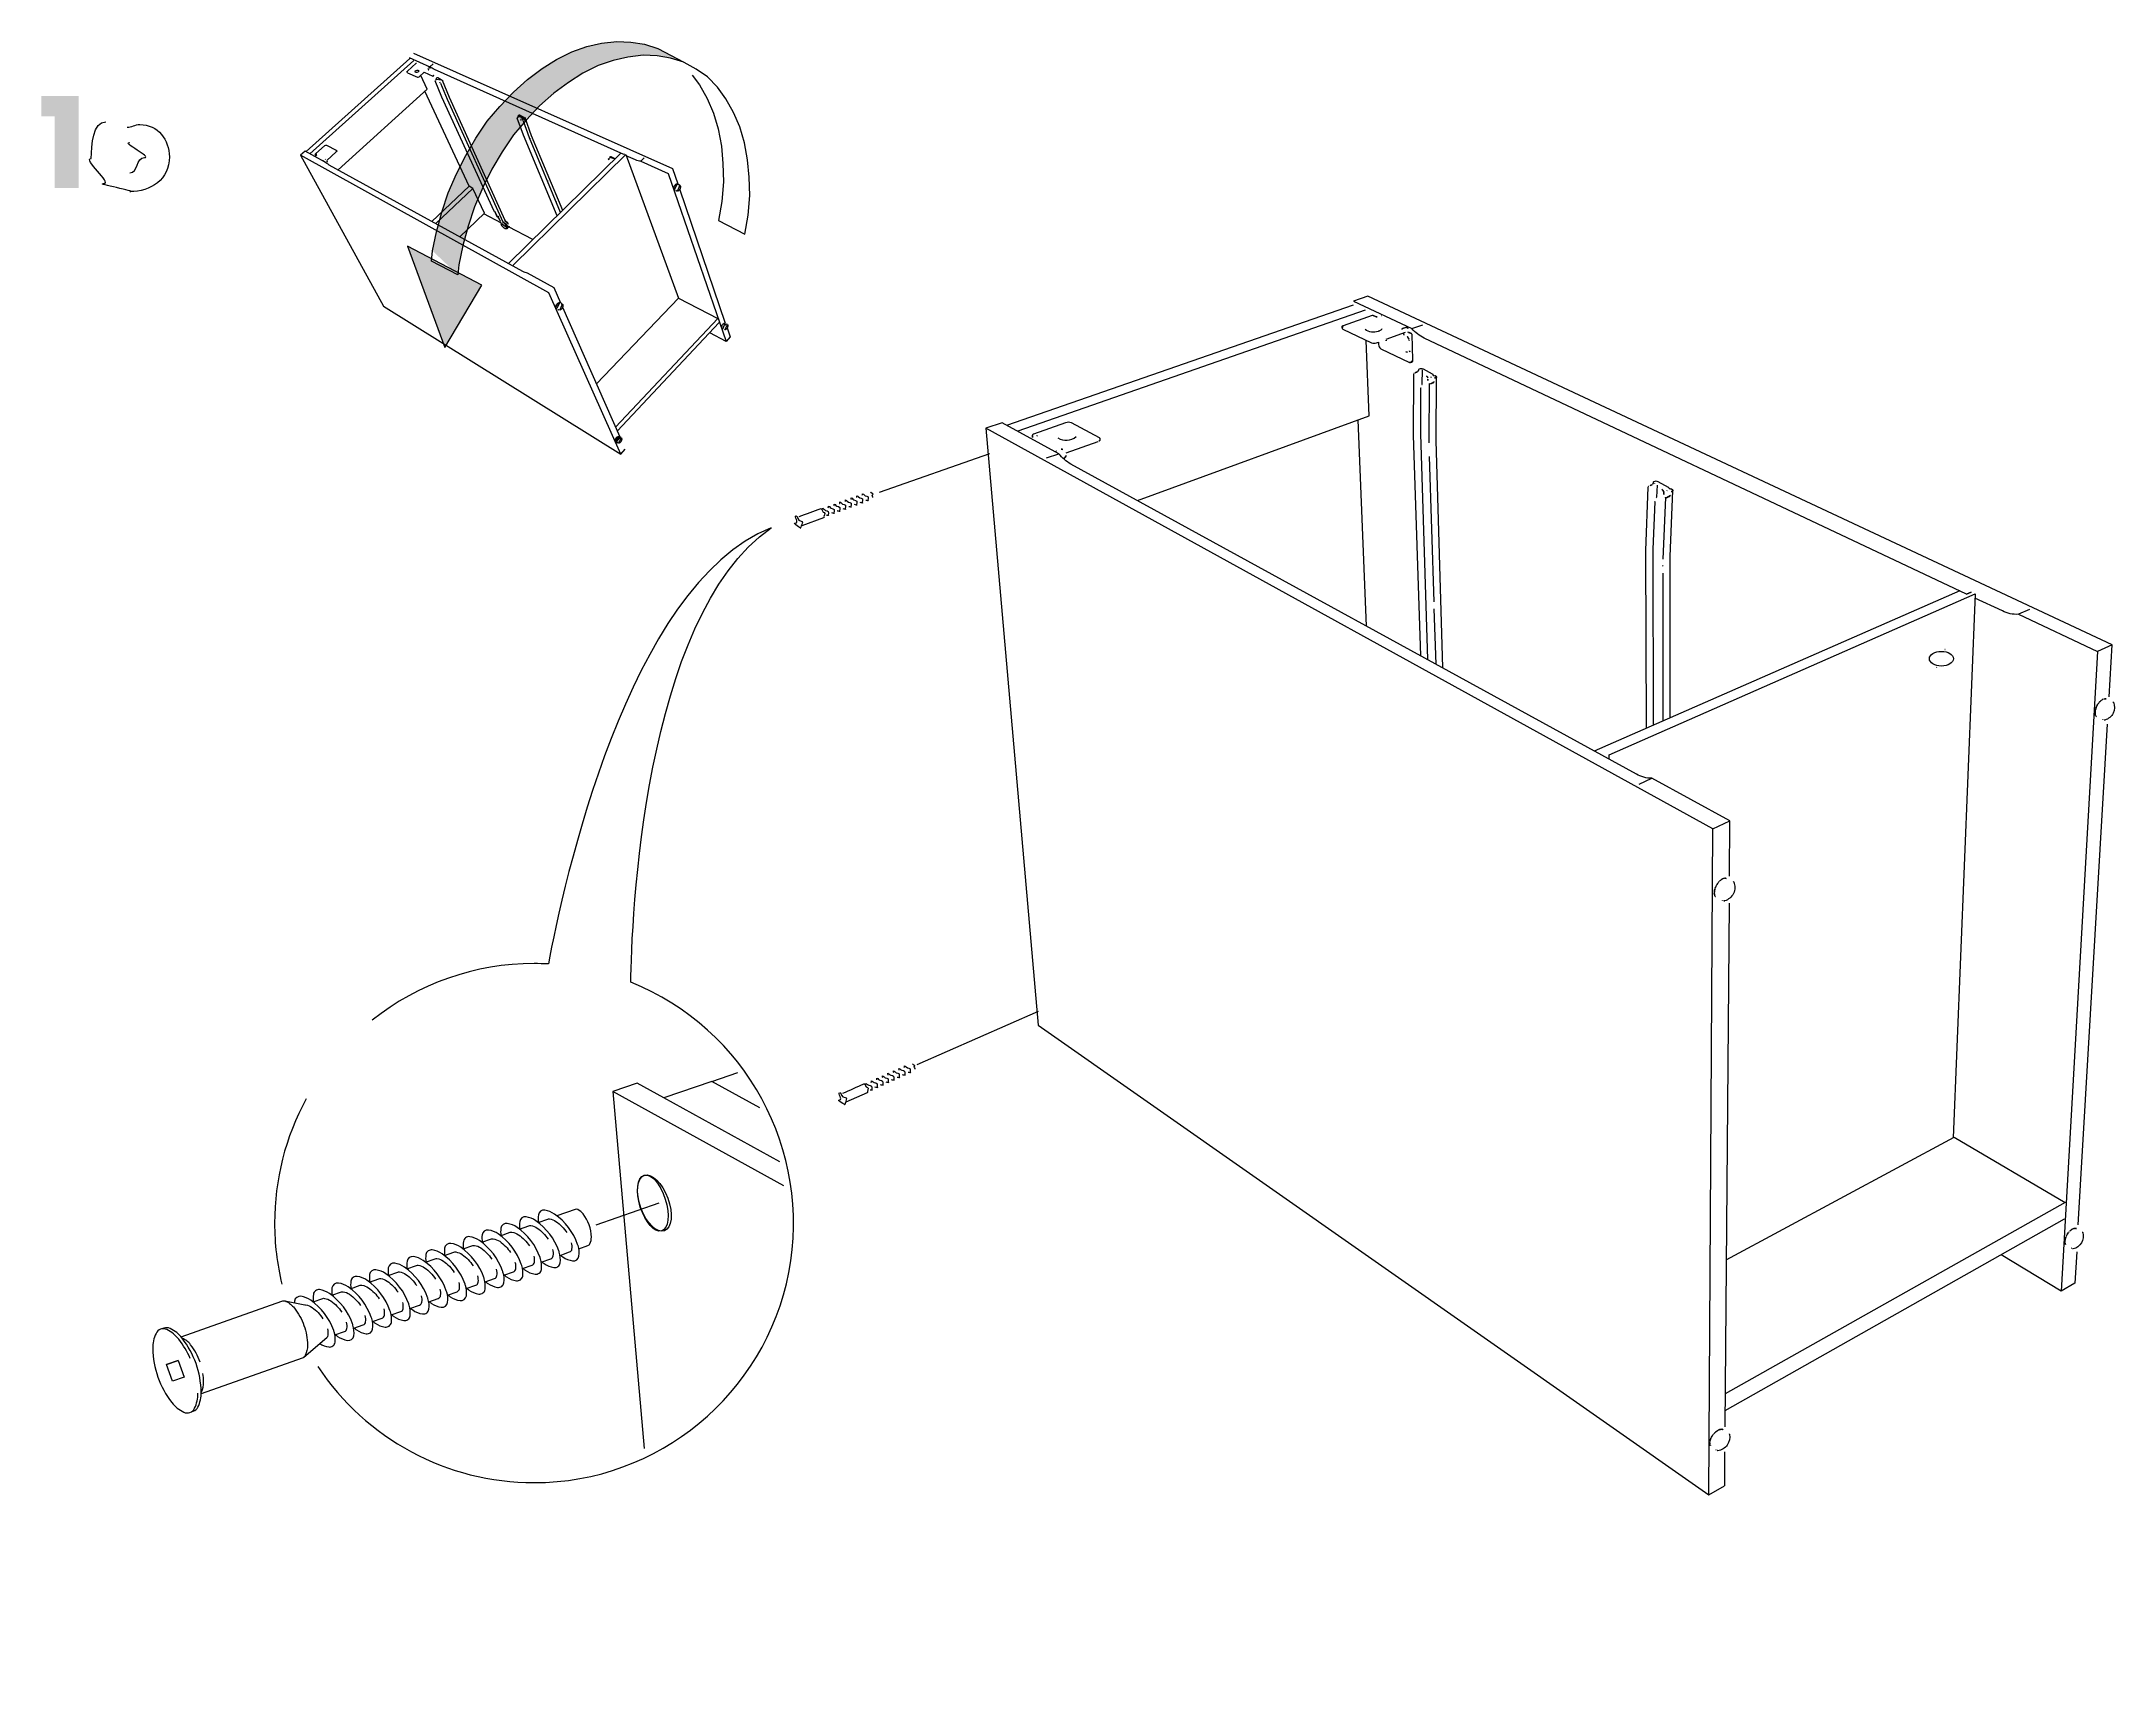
# Model space of a CAD drawing. Header units: metres. Extents: x -30.9 to 24.7, y -10.3 to 6.8.
# Drawn here: x -10.397 to -7.352, y -3.841 to -1.446 of the extents above; entities that cross this region are included whole.
import ezdxf

# ---------------------------------------------------------------- set-up
doc = ezdxf.new("R2010")
doc.units = ezdxf.units.M
doc.header["$MEASUREMENT"] = 0
doc.layers.add('PDF_Working_Num_Penna__255_Num_Penna__255', color=255, linetype='Continuous', lineweight=18)
doc.layers.add('PDF_Working_Num_Penna__7_Num_Penna__7', color=7, linetype='Continuous', lineweight=18)
doc.styles.add('GENERATED_STYLE_1', font='')
doc.styles.get('GENERATED_STYLE_1').set_extended_font_data('Arial')

msp = doc.modelspace()

# ---------------------------------------------------------------- hatches: boundary and pattern name
at = {"layer": 'PDF_Working_Num_Penna__7_Num_Penna__7', "linetype": 'Continuous', "lineweight": 18}
for points in [[(-9.6654, -1.5403), (-9.6447, -1.5217), (-9.6232, -1.5059), (-9.6017, -1.4925), (-9.5794, -1.4813), (-9.5572, -1.4736), (-9.5357, -1.4687), (-9.5133, -1.466), (-9.4927, -1.4671), (-9.4729, -1.4701), (-9.4535, -1.4763), (-9.4915, -1.4562), (-9.5115, -1.4499), (-9.5314, -1.4469), (-9.5519, -1.4458), (-9.5743, -1.4485), (-9.5958, -1.4533), (-9.618, -1.4611), (-9.6404, -1.4723), (-9.6618, -1.4856), (-9.6833, -1.5015), (-9.704, -1.5201), (-9.7239, -1.5412), (-9.7423, -1.5627), (-9.7591, -1.5878), (-9.774, -1.6132), (-9.7876, -1.6401), (-9.7995, -1.6682), (-9.809, -1.6966), (-9.817, -1.7253), (-9.8226, -1.7534), (-9.7856, -1.7885), (-9.7784, -1.7455), (-9.7704, -1.7168), (-9.7609, -1.6884), (-9.749, -1.6603), (-9.7354, -1.6334), (-9.7204, -1.608), (-9.7037, -1.5829), (-9.6853, -1.5614)], [(-9.6654, -1.5403), (-9.6447, -1.5217), (-9.6232, -1.5059), (-9.6017, -1.4925), (-9.5794, -1.4813), (-9.5572, -1.4736), (-9.5357, -1.4687), (-9.5133, -1.466), (-9.4927, -1.4671), (-9.4729, -1.4701), (-9.4535, -1.4763), (-9.4915, -1.4562), (-9.5115, -1.4499), (-9.5314, -1.4469), (-9.5519, -1.4458), (-9.5743, -1.4485), (-9.5958, -1.4533), (-9.618, -1.4611), (-9.6404, -1.4723), (-9.6618, -1.4856), (-9.6833, -1.5015), (-9.704, -1.5201), (-9.7239, -1.5412), (-9.7423, -1.5627), (-9.7591, -1.5878), (-9.774, -1.6132), (-9.7876, -1.6401), (-9.7995, -1.6682), (-9.809, -1.6966), (-9.817, -1.7253), (-9.8226, -1.7534), (-9.7856, -1.7885), (-9.7784, -1.7455), (-9.7704, -1.7168), (-9.7609, -1.6884), (-9.749, -1.6603), (-9.7354, -1.6334), (-9.7204, -1.608), (-9.7037, -1.5829), (-9.6853, -1.5614)], [(-10.3778, -1.5555), (-10.3778, -1.6609), (-10.3427, -1.6609), (-10.3427, -1.5257), (-10.3972, -1.5257), (-10.3972, -1.5555)], [(-9.7504, -1.8035), (-9.8594, -1.7465), (-9.8046, -1.8952)], [(-9.7504, -1.8035), (-9.8594, -1.7465), (-9.8046, -1.8952)]]:
    msp.add_hatch(color=7, dxfattribs=at).paths.add_polyline_path(points)

# ---------------------------------------------------------------- linework, layer by layer
at = {"layer": 'PDF_Working_Num_Penna__255_Num_Penna__255', "color": 255, "linetype": 'Continuous', "lineweight": 18, "flags": 128}
for points in [[(-9.6654, -1.5403), (-9.6853, -1.5614), (-9.7037, -1.5829), (-9.7204, -1.608), (-9.7354, -1.6334), (-9.749, -1.6603), (-9.7609, -1.6884), (-9.7704, -1.7168), (-9.7784, -1.7455), (-9.784, -1.7736), (-9.7856, -1.7885), (-9.8242, -1.7683), (-9.8226, -1.7534), (-9.817, -1.7253), (-9.809, -1.6966), (-9.7995, -1.6682), (-9.7876, -1.6401), (-9.774, -1.6132), (-9.7591, -1.5878), (-9.7423, -1.5627), (-9.7239, -1.5412), (-9.704, -1.5201), (-9.6833, -1.5015), (-9.6618, -1.4856), (-9.6404, -1.4723), (-9.618, -1.4611), (-9.5958, -1.4533), (-9.5743, -1.4485), (-9.5519, -1.4458), (-9.5314, -1.4469), (-9.5115, -1.4499), (-9.4915, -1.4562), (-9.4535, -1.4763), (-9.4729, -1.4701), (-9.4927, -1.4671), (-9.5133, -1.466), (-9.5357, -1.4687), (-9.5572, -1.4736), (-9.5794, -1.4813), (-9.6017, -1.4925), (-9.6232, -1.5059), (-9.6447, -1.5217)], [(-9.7504, -1.8035), (-9.8594, -1.7465), (-9.8046, -1.8952)]]:
    msp.add_lwpolyline(points, close=True, dxfattribs=at)
for points in [[(-9.4412, -1.4953), (-9.4303, -1.5096), (-9.4191, -1.5297), (-9.4098, -1.551), (-9.4033, -1.5742), (-9.3984, -1.5993), (-9.3962, -1.6249), (-9.3953, -1.652), (-9.3977, -1.6807), (-9.4026, -1.7085), (-9.3639, -1.7287), (-9.3591, -1.7009), (-9.3567, -1.6722), (-9.3576, -1.6451), (-9.3598, -1.6195), (-9.3646, -1.5945), (-9.3711, -1.5712), (-9.3805, -1.5499), (-9.3917, -1.5299), (-9.4043, -1.5131), (-9.4188, -1.4977), (-9.4356, -1.4864), (-9.4529, -1.4765), (-9.4535, -1.4763)], [(-9.1662, -2.1076), (-9.004, -2.0511)], [(-8.9328, -2.8704), (-9.1114, -2.9488)], [(-9.5822, -3.1836), (-9.4898, -3.1515)]]:
    msp.add_lwpolyline(points, dxfattribs=at)
at = {"layer": 'PDF_Working_Num_Penna__7_Num_Penna__7', "color": 7, "linetype": 'Continuous', "lineweight": 18, "flags": 128}
for points in [[(-9.6654, -1.5403), (-9.6853, -1.5614), (-9.7037, -1.5829), (-9.7204, -1.608), (-9.7354, -1.6334), (-9.749, -1.6603), (-9.7609, -1.6884), (-9.7704, -1.7168), (-9.7784, -1.7455), (-9.784, -1.7736), (-9.7856, -1.7885), (-9.8242, -1.7683), (-9.8226, -1.7534), (-9.817, -1.7253), (-9.809, -1.6966), (-9.7995, -1.6682), (-9.7876, -1.6401), (-9.774, -1.6132), (-9.7591, -1.5878), (-9.7423, -1.5627), (-9.7239, -1.5412), (-9.704, -1.5201), (-9.6833, -1.5015), (-9.6618, -1.4856), (-9.6404, -1.4723), (-9.618, -1.4611), (-9.5958, -1.4533), (-9.5743, -1.4485), (-9.5519, -1.4458), (-9.5314, -1.4469), (-9.5115, -1.4499), (-9.4915, -1.4562), (-9.4535, -1.4763), (-9.4729, -1.4701), (-9.4927, -1.4671), (-9.5133, -1.466), (-9.5357, -1.4687), (-9.5572, -1.4736), (-9.5794, -1.4813), (-9.6017, -1.4925), (-9.6232, -1.5059), (-9.6447, -1.5217)], [(-9.8599, -1.4913), (-9.8602, -1.4907), (-9.8602, -1.4906), (-9.8602, -1.4902), (-9.8601, -1.49), (-9.86, -1.4898), (-9.8599, -1.4896)], [(-9.8595, -1.4917), (-9.8597, -1.4916)], [(-9.8295, -1.4861), (-9.8293, -1.4861)], [(-9.829, -1.4869), (-9.8288, -1.4871), (-9.8287, -1.4872), (-9.8283, -1.4873), (-9.8282, -1.4872), (-9.828, -1.4871)], [(-9.8289, -1.4824), (-9.8286, -1.4826)], [(-9.828, -1.4838), (-9.8279, -1.484), (-9.8277, -1.4842)], [(-9.826, -1.485), (-9.8272, -1.4845)], [(-9.8223, -1.4966), (-9.822, -1.4967)], [(-9.8217, -1.4966), (-9.8211, -1.496), (-9.821, -1.4959), (-9.8211, -1.4956)], [(-9.8177, -1.5022), (-9.8179, -1.5024), (-9.818, -1.5025), (-9.8182, -1.5026), (-9.8183, -1.5027), (-9.8184, -1.5028)], [(-9.8118, -1.5054), (-9.8119, -1.5056), (-9.8119, -1.5059), (-9.8119, -1.5061), (-9.8118, -1.5062), (-9.8117, -1.5064)], [(-9.8099, -1.5022), (-9.8097, -1.5025)], [(-9.8093, -1.5026), (-9.8095, -1.5026)], [(-9.8085, -1.5027), (-9.8087, -1.5026), (-9.8089, -1.5026), (-9.8091, -1.5026)], [(-9.8081, -1.503), (-9.8083, -1.5028)], [(-9.6969, -1.5565), (-9.6986, -1.5581)], [(-9.6972, -1.5571), (-9.6973, -1.5572), (-9.6975, -1.5574), (-9.6976, -1.5575), (-9.6978, -1.5576), (-9.6979, -1.5577)], [(-9.6961, -1.5561), (-9.6972, -1.5571)], [(-9.6961, -1.5561), (-9.6969, -1.5564)], [(-9.6968, -1.555), (-9.6968, -1.5561)], [(-9.6961, -1.5561), (-9.6954, -1.5554)], [(-9.6956, -1.5546), (-9.6958, -1.5547), (-9.6959, -1.5549)], [(-9.6949, -1.5546), (-9.6952, -1.5545), (-9.6954, -1.5545)], [(-9.6953, -1.5561), (-9.6953, -1.5563)], [(-9.689, -1.5588), (-9.6896, -1.5572), (-9.6949, -1.5546)], [(-9.6937, -1.5608), (-9.6934, -1.5607), (-9.6932, -1.5607), (-9.693, -1.5607)], [(-9.6927, -1.5606), (-9.6929, -1.5605), (-9.6933, -1.5606)], [(-9.6907, -1.5604), (-9.6908, -1.5606), (-9.6908, -1.5609), (-9.6908, -1.5611), (-9.6907, -1.5614), (-9.6905, -1.5616)], [(-9.6905, -1.5602), (-9.6906, -1.5604), (-9.6906, -1.5605), (-9.6906, -1.5607), (-9.6906, -1.5609), (-9.6905, -1.5612), (-9.6904, -1.5614)], [(-9.6875, -1.5593), (-9.6876, -1.5611), (-9.6895, -1.5592)], [(-9.688, -1.5576), (-9.6883, -1.5576), (-9.6884, -1.5576)], [(-9.6872, -1.5577), (-9.6874, -1.5576), (-9.6876, -1.5576), (-9.6878, -1.5576)], [(-9.6876, -1.5619), (-9.6876, -1.5616), (-9.6878, -1.5614), (-9.6876, -1.5612), (-9.6876, -1.5614), (-9.6876, -1.5617)], [(-9.6876, -1.5611), (-9.6874, -1.5611), (-9.6873, -1.5611)], [(-9.6876, -1.5612), (-9.6874, -1.5612)], [(-9.6872, -1.5592), (-9.6873, -1.5593), (-9.6875, -1.5593)], [(-9.6868, -1.5581), (-9.6867, -1.5583), (-9.6867, -1.5585), (-9.6868, -1.5587), (-9.6869, -1.5588), (-9.687, -1.559)], [(-9.6868, -1.5581), (-9.6869, -1.5579)], [(-9.9929, -1.6123), (-9.9949, -1.614), (-9.995, -1.6142), (-9.995, -1.6144), (-9.9951, -1.6146)], [(-9.9945, -1.6108), (-9.993, -1.6116)], [(-9.9943, -1.613), (-9.9943, -1.6131)], [(-9.993, -1.6116), (-9.9929, -1.6117)], [(-9.9929, -1.6117), (-9.9927, -1.6119)], [(-9.9636, -1.6065), (-9.9635, -1.6066), (-9.9635, -1.607), (-9.9636, -1.6072), (-9.9636, -1.6074), (-9.9637, -1.6076), (-9.9639, -1.6077)], [(-9.6799, -1.5878), (-9.6798, -1.5881), (-9.6798, -1.5883), (-9.6797, -1.5885)], [(-9.5418, -1.6119), (-9.5409, -1.611)], [(-9.9825, -1.6208), (-9.9827, -1.621), (-9.9827, -1.6212), (-9.9828, -1.6214)], [(-9.9798, -1.6188), (-9.9801, -1.6188), (-9.9803, -1.6189)], [(-9.9795, -1.6234), (-9.9796, -1.6235)], [(-9.9778, -1.6228), (-9.9776, -1.6227), (-9.9775, -1.6225), (-9.9774, -1.6222), (-9.9773, -1.622), (-9.9773, -1.6218), (-9.9773, -1.6216), (-9.9773, -1.6214)], [(-9.5629, -1.6175), (-9.5646, -1.6192)], [(-9.5627, -1.6171), (-9.5628, -1.6173), (-9.5628, -1.6174)], [(-9.7383, -1.6687), (-9.7384, -1.6685)], [(-9.7371, -1.6712), (-9.7373, -1.671), (-9.7374, -1.6708)], [(-9.7368, -1.672), (-9.737, -1.6717)], [(-9.7365, -1.6725), (-9.7367, -1.6723)], [(-9.654, -1.65), (-9.6539, -1.6503), (-9.6538, -1.6505), (-9.6537, -1.6507)], [(-9.4678, -1.6613), (-9.4679, -1.6615)], [(-9.4678, -1.6607), (-9.4678, -1.6609)], [(-9.4677, -1.6601), (-9.4677, -1.6603)], [(-9.4675, -1.6595), (-9.4676, -1.6597), (-9.4676, -1.6599)], [(-9.4674, -1.6592), (-9.4674, -1.6593)], [(-9.4661, -1.6569), (-9.4662, -1.6571), (-9.4663, -1.6573), (-9.4664, -1.6574), (-9.4666, -1.6576)], [(-9.4651, -1.6645), (-9.465, -1.6646)], [(-9.4649, -1.6648), (-9.4647, -1.6649)], [(-9.4645, -1.6652), (-9.4646, -1.6651)], [(-9.4641, -1.6654), (-9.4643, -1.6654)], [(-9.4638, -1.6553), (-9.464, -1.6554)], [(-9.4592, -1.6571), (-9.459, -1.6574), (-9.4588, -1.6576), (-9.4587, -1.6579), (-9.4587, -1.6582), (-9.4586, -1.6585), (-9.4586, -1.6588), (-9.4585, -1.6591), (-9.4585, -1.6594), (-9.4586, -1.6598), (-9.4586, -1.6601), (-9.4587, -1.6605), (-9.4588, -1.6609), (-9.4589, -1.6612), (-9.459, -1.6616), (-9.4591, -1.662), (-9.4593, -1.6623), (-9.4595, -1.6627), (-9.4597, -1.663), (-9.4599, -1.6634), (-9.4601, -1.6637), (-9.4604, -1.664), (-9.4606, -1.6642), (-9.4608, -1.6645), (-9.4611, -1.6647), (-9.4614, -1.6649), (-9.4616, -1.6651), (-9.4619, -1.6653), (-9.4622, -1.6654), (-9.4625, -1.6655), (-9.4627, -1.6656)], [(-9.4601, -1.6565), (-9.4598, -1.6566), (-9.4601, -1.6565), (-9.4604, -1.6564), (-9.4607, -1.6564), (-9.461, -1.6564)], [(-9.4608, -1.6564), (-9.461, -1.6564)], [(-9.4601, -1.6565), (-9.4602, -1.6564)], [(-9.7337, -1.6789), (-9.7339, -1.6786)], [(-9.7333, -1.6799), (-9.7334, -1.6797)], [(-9.7329, -1.6805), (-9.733, -1.6804), (-9.7332, -1.6802)], [(-9.7313, -1.6954), (-9.728, -1.7027), (-9.7279, -1.703), (-9.7277, -1.7032)], [(-9.7274, -1.7034), (-9.7273, -1.7036)], [(-9.7264, -1.7032), (-9.7255, -1.7024)], [(-9.7264, -1.7031), (-9.7262, -1.7033)], [(-9.6411, -1.6808), (-9.641, -1.6811), (-9.641, -1.6813), (-9.6409, -1.6815)], [(-9.7125, -1.7196), (-9.7137, -1.7208), (-9.714, -1.721), (-9.7143, -1.7211), (-9.7144, -1.7211), (-9.7148, -1.7211), (-9.7151, -1.7211), (-9.7153, -1.721), (-9.7155, -1.721), (-9.7157, -1.7209), (-9.716, -1.7208), (-9.7162, -1.7207), (-9.7165, -1.7205), (-9.7168, -1.7204), (-9.717, -1.7202), (-9.7173, -1.72), (-9.7176, -1.7198), (-9.7178, -1.7196), (-9.7181, -1.7194), (-9.7183, -1.7192), (-9.7186, -1.7189), (-9.7189, -1.7187), (-9.7191, -1.7184), (-9.7193, -1.7182), (-9.7196, -1.7179), (-9.7198, -1.7177), (-9.72, -1.7174), (-9.7202, -1.7172), (-9.7204, -1.7169), (-9.7206, -1.7167), (-9.7207, -1.7164), (-9.7209, -1.7162), (-9.721, -1.7159), (-9.7212, -1.7157), (-9.7213, -1.7154), (-9.7214, -1.7152), (-9.7215, -1.715), (-9.7216, -1.7147), (-9.7216, -1.7145), (-9.7217, -1.7143), (-9.7217, -1.7141), (-9.7217, -1.7139), (-9.7217, -1.7137), (-9.7216, -1.7134), (-9.7215, -1.7132), (-9.7214, -1.7131)], [(-9.7201, -1.7118), (-9.7199, -1.7116), (-9.7196, -1.7115), (-9.7192, -1.7114)], [(-9.719, -1.7113), (-9.7188, -1.7115), (-9.7187, -1.7116), (-9.7184, -1.7118), (-9.7181, -1.7119), (-9.7178, -1.712), (-9.7175, -1.7121)], [(-9.7171, -1.7122), (-9.7168, -1.7124), (-9.7165, -1.7126), (-9.7162, -1.7128), (-9.716, -1.713), (-9.7157, -1.7132), (-9.7155, -1.7134), (-9.7152, -1.7136), (-9.715, -1.7139), (-9.7147, -1.7141), (-9.7145, -1.7144), (-9.7143, -1.7146), (-9.714, -1.7149), (-9.7138, -1.7151), (-9.7136, -1.7154), (-9.7134, -1.7156), (-9.7132, -1.7159), (-9.7131, -1.7161), (-9.7129, -1.7164), (-9.7128, -1.7166), (-9.7126, -1.7169), (-9.7125, -1.7171), (-9.7124, -1.7174), (-9.7123, -1.7176), (-9.7123, -1.7178), (-9.7122, -1.7181), (-9.7122, -1.7183), (-9.7121, -1.7185), (-9.7121, -1.7187), (-9.7122, -1.7189), (-9.7122, -1.7191), (-9.7123, -1.7193)], [(-9.7162, -1.7085), (-9.7161, -1.7089), (-9.7162, -1.709), (-9.7162, -1.7092), (-9.7164, -1.7094), (-9.7165, -1.7095), (-9.7164, -1.7094), (-9.7162, -1.7093)], [(-9.7158, -1.709), (-9.712, -1.7127)], [(-9.7156, -1.7125), (-9.7157, -1.7124)], [(-9.7128, -1.7126), (-9.7131, -1.7124), (-9.7134, -1.7123)], [(-9.7128, -1.7126), (-9.7125, -1.7125), (-9.7123, -1.7126)], [(-9.7118, -1.7131), (-9.7115, -1.7136), (-9.7115, -1.7139), (-9.7115, -1.7142)], [(-9.7117, -1.7178), (-9.7115, -1.7179), (-9.7113, -1.7179), (-9.7109, -1.718)], [(-9.7106, -1.7179), (-9.7102, -1.7175), (-9.7101, -1.7173), (-9.7101, -1.717)], [(-9.7504, -1.8035), (-9.8594, -1.7465), (-9.8046, -1.8952)], [(-9.6409, -1.8358), (-9.641, -1.836)], [(-9.6408, -1.8346), (-9.6409, -1.8348), (-9.6409, -1.835)], [(-9.6409, -1.8352), (-9.6409, -1.8354)], [(-9.6406, -1.834), (-9.6407, -1.8342)], [(-9.6404, -1.8334), (-9.6405, -1.8335), (-9.6405, -1.8338)], [(-9.6401, -1.8328), (-9.6402, -1.833), (-9.6403, -1.8332)], [(-9.6397, -1.8322), (-9.6399, -1.8324), (-9.64, -1.8326)], [(-9.6394, -1.8316), (-9.6395, -1.8318), (-9.6396, -1.832)], [(-9.6382, -1.8305), (-9.6384, -1.8306)], [(-9.6381, -1.8391), (-9.638, -1.8393)], [(-9.6379, -1.8395), (-9.6377, -1.8396)], [(-9.6376, -1.8397), (-9.6374, -1.8398)], [(-9.6367, -1.8295), (-9.6368, -1.8296)], [(-9.6362, -1.8294), (-9.6364, -1.8295)], [(-9.6316, -1.8317), (-9.6314, -1.832), (-9.6313, -1.8323), (-9.6312, -1.8325), (-9.6312, -1.8328), (-9.6311, -1.8332), (-9.6311, -1.8335), (-9.6311, -1.8338), (-9.6311, -1.8342), (-9.6312, -1.8346), (-9.6312, -1.8349), (-9.6313, -1.8353), (-9.6314, -1.8357), (-9.6316, -1.836), (-9.6317, -1.8364), (-9.6319, -1.8368), (-9.6321, -1.8371), (-9.6323, -1.8375), (-9.6325, -1.8378), (-9.6328, -1.8381), (-9.633, -1.8384), (-9.6333, -1.8387), (-9.6336, -1.839), (-9.6339, -1.8392), (-9.6341, -1.8395), (-9.6344, -1.8396), (-9.6347, -1.8398), (-9.635, -1.8399), (-9.6353, -1.8401), (-9.6356, -1.8401), (-9.6359, -1.8402)], [(-9.6325, -1.831), (-9.6323, -1.8311), (-9.6326, -1.8309), (-9.6329, -1.8308), (-9.6332, -1.8308), (-9.6335, -1.8308), (-9.6339, -1.8309)], [(-8.4407, -1.848), (-8.4375, -1.8495)], [(-8.4371, -1.8502), (-8.4376, -1.8499), (-8.4378, -1.8498), (-8.438, -1.8496), (-8.4379, -1.8494)], [(-8.4373, -1.8496), (-8.4371, -1.8498), (-8.4369, -1.85)], [(-8.4367, -1.8503), (-8.4363, -1.8504), (-8.4359, -1.8504), (-8.4355, -1.8504), (-8.435, -1.8503)], [(-8.4284, -1.8482), (-8.4287, -1.8482)], [(-9.3974, -1.8648), (-9.3974, -1.865)], [(-9.397, -1.8637), (-9.3971, -1.8639)], [(-9.3968, -1.8632), (-9.3969, -1.8634), (-9.397, -1.8636)], [(-9.395, -1.8606), (-9.3949, -1.8605)], [(-9.3948, -1.8683), (-9.3947, -1.8684)], [(-9.394, -1.8691), (-9.3939, -1.8692)], [(-9.3934, -1.8626), (-9.3933, -1.8625)], [(-9.3895, -1.8614), (-9.3893, -1.8616), (-9.3892, -1.8618), (-9.3891, -1.8621), (-9.389, -1.8623), (-9.389, -1.8625), (-9.389, -1.8628), (-9.3889, -1.8631), (-9.389, -1.8634), (-9.389, -1.8637), (-9.389, -1.864), (-9.3891, -1.8643), (-9.3892, -1.8647), (-9.3893, -1.865), (-9.3894, -1.8653), (-9.3895, -1.8657), (-9.3897, -1.866), (-9.3898, -1.8663), (-9.39, -1.8666), (-9.3902, -1.8669), (-9.3904, -1.8672), (-9.3906, -1.8675), (-9.3908, -1.8678), (-9.3911, -1.868), (-9.3913, -1.8683), (-9.3915, -1.8684), (-9.3918, -1.8686), (-9.392, -1.8688), (-9.3923, -1.8689), (-9.3925, -1.8691), (-9.3927, -1.8691), (-9.393, -1.8692), (-9.3932, -1.8692)], [(-9.393, -1.8622), (-9.3929, -1.8621)], [(-9.3927, -1.8618), (-9.3925, -1.8617)], [(-9.3919, -1.8613), (-9.3918, -1.8611)], [(-9.3899, -1.8611), (-9.3903, -1.861), (-9.3905, -1.8609), (-9.3908, -1.861), (-9.3911, -1.861)], [(-8.4865, -1.8669), (-8.4866, -1.8646), (-8.4866, -1.8643), (-8.4864, -1.864), (-8.4861, -1.8636), (-8.4857, -1.8633), (-8.4852, -1.8631)], [(-8.4854, -1.8682), (-8.4858, -1.868), (-8.4861, -1.8677), (-8.4863, -1.8675), (-8.4864, -1.8672)], [(-8.4216, -1.8854), (-8.4219, -1.8844)], [(-8.398, -1.8675), (-8.3983, -1.8677), (-8.3985, -1.8678), (-8.3986, -1.868), (-8.3986, -1.8682), (-8.3984, -1.8684), (-8.3982, -1.8685)], [(-8.398, -1.8675), (-8.392, -1.8654), (-8.3915, -1.8656)], [(-8.3964, -1.8748), (-8.3964, -1.8754), (-8.3961, -1.876), (-8.3959, -1.8764), (-8.3956, -1.8768)], [(-8.3911, -1.8657), (-8.3907, -1.8659), (-8.3903, -1.8663), (-8.3901, -1.8668), (-8.39, -1.8673)], [(-8.3885, -1.883), (-8.3889, -1.8821), (-8.3894, -1.8813), (-8.3899, -1.8805), (-8.3904, -1.8798), (-8.391, -1.8792)], [(-8.3894, -1.8732), (-8.3896, -1.8727), (-8.3897, -1.8723)], [(-8.3848, -1.8748), (-8.3881, -1.8733), (-8.3885, -1.8731), (-8.3889, -1.8731)], [(-8.3878, -1.8849), (-8.3881, -1.8839)], [(-8.3837, -1.8763), (-8.3839, -1.8758), (-8.3841, -1.8754), (-8.3845, -1.875)], [(-8.393, -1.9014), (-8.3906, -1.9022)], [(-8.3872, -1.9015), (-8.3874, -1.9008), (-8.3877, -1.9001)], [(-8.3876, -1.9172), (-8.3872, -1.9173), (-8.3868, -1.9174), (-8.3864, -1.9174)], [(-8.386, -1.9173), (-8.384, -1.9166), (-8.3836, -1.9164), (-8.3833, -1.9161), (-8.383, -1.9157), (-8.3828, -1.9152), (-8.3826, -1.9146), (-8.3825, -1.914)], [(-8.3809, -1.9333), (-8.3811, -1.9335), (-8.3812, -1.9337), (-8.3813, -1.934)], [(-8.376, -1.9309), (-8.3765, -1.9311), (-8.377, -1.9313), (-8.3776, -1.9316), (-8.3781, -1.9318), (-8.3785, -1.932), (-8.379, -1.9322)], [(-8.374, -1.9273), (-8.3751, -1.9306)], [(-8.374, -1.9273), (-8.3739, -1.9275)], [(-8.3726, -1.9297), (-8.3725, -1.9295)], [(-8.3616, -1.9383), (-8.3614, -1.9383), (-8.3613, -1.9384), (-8.3618, -1.9379), (-8.3624, -1.9375)], [(-8.3613, -1.9384), (-8.3607, -1.9391), (-8.3601, -1.9398)], [(-8.3604, -1.9415), (-8.3606, -1.9419), (-8.3607, -1.9423), (-8.3608, -1.9429), (-8.3607, -1.9434), (-8.3604, -1.9439)], [(-8.3583, -1.9476), (-8.3581, -1.9478)], [(-8.3567, -1.9486), (-8.3529, -1.9472), (-8.3525, -1.9469), (-8.3522, -1.9465), (-8.3518, -1.9461), (-8.3515, -1.9457), (-8.3514, -1.9455)], [(-8.3558, -1.9388), (-8.3561, -1.939), (-8.3564, -1.9391)], [(-8.3511, -1.9366), (-8.3516, -1.9365), (-8.352, -1.9364), (-8.3523, -1.9363), (-8.3525, -1.9361), (-8.3527, -1.936)], [(-8.3495, -1.9399), (-8.3498, -1.9399), (-8.35, -1.94), (-8.3503, -1.94), (-8.3506, -1.9399)], [(-8.3489, -1.9372), (-8.3493, -1.937), (-8.3499, -1.9368), (-8.3505, -1.9367)], [(-8.3479, -1.9384), (-8.3479, -1.9387), (-8.3481, -1.9391), (-8.3485, -1.9393), (-8.3489, -1.9396)], [(-8.3479, -1.9384), (-8.3479, -1.9381), (-8.3481, -1.9378), (-8.3484, -1.9375)], [(-8.3712, -1.9553), (-8.3711, -1.955), (-8.371, -1.9547)], [(-9.5537, -2.0314), (-9.5537, -2.0316)], [(-9.5537, -2.0316), (-9.5514, -2.033)], [(-9.5537, -2.0321), (-9.5515, -2.0335)], [(-9.5537, -2.0326), (-9.5515, -2.034)], [(-9.5536, -2.0308), (-9.5536, -2.031)], [(-9.5536, -2.0311), (-9.5513, -2.0325), (-9.5513, -2.0323)], [(-9.5535, -2.0305), (-9.5512, -2.0319), (-9.5511, -2.0318)], [(-9.5532, -2.0297), (-9.5533, -2.0299), (-9.5533, -2.0301)], [(-9.5533, -2.03), (-9.551, -2.0314), (-9.5509, -2.0312)], [(-9.5529, -2.0292), (-9.553, -2.0294), (-9.5531, -2.0296)], [(-9.553, -2.0294), (-9.5507, -2.0308), (-9.5506, -2.0306)], [(-9.5526, -2.0287), (-9.5527, -2.0288), (-9.5528, -2.029)], [(-9.5527, -2.0289), (-9.5505, -2.0303), (-9.5503, -2.0302)], [(-9.5523, -2.0282), (-9.5524, -2.0283), (-9.5525, -2.0285)], [(-9.5524, -2.0284), (-9.5501, -2.0298), (-9.55, -2.0296)], [(-9.5519, -2.0277), (-9.552, -2.0278), (-9.5522, -2.028)], [(-9.5521, -2.0279), (-9.5498, -2.0293), (-9.5496, -2.0292)], [(-9.5516, -2.0273), (-9.5517, -2.0274)], [(-9.5517, -2.0274), (-9.5494, -2.0288), (-9.5492, -2.0287)], [(-9.5514, -2.034), (-9.5515, -2.0338)], [(-9.5514, -2.033), (-9.5514, -2.0328)], [(-9.5514, -2.0335), (-9.5514, -2.0333)], [(-9.5513, -2.0344), (-9.5514, -2.0342)], [(-9.5513, -2.027), (-9.549, -2.0284), (-9.5488, -2.0284)], [(-9.5512, -2.0348), (-9.5513, -2.0346)], [(-9.5511, -2.0269), (-9.5512, -2.027)], [(-9.5507, -2.0265), (-9.5509, -2.0267)], [(-9.5508, -2.0354), (-9.5509, -2.0353)], [(-9.5507, -2.0265), (-9.5484, -2.028), (-9.5485, -2.0281)], [(-9.5502, -2.0263), (-9.5504, -2.0264)], [(-9.5498, -2.0261), (-9.55, -2.0262)], [(-9.5452, -2.0281), (-9.5451, -2.0282), (-9.545, -2.0284), (-9.5449, -2.0287), (-9.5449, -2.0289), (-9.5448, -2.0292), (-9.5448, -2.0295), (-9.5448, -2.0298), (-9.5448, -2.0301), (-9.5449, -2.0304), (-9.5449, -2.0307), (-9.545, -2.0311), (-9.5451, -2.0314), (-9.5453, -2.0318), (-9.5454, -2.0321), (-9.5456, -2.0324), (-9.5457, -2.0328), (-9.5459, -2.0331), (-9.5461, -2.0334), (-9.5463, -2.0337), (-9.5466, -2.034), (-9.5468, -2.0342), (-9.547, -2.0345), (-9.5473, -2.0347), (-9.5475, -2.035), (-9.5478, -2.0352), (-9.5481, -2.0353), (-9.5483, -2.0355), (-9.5486, -2.0356), (-9.5489, -2.0357), (-9.5491, -2.0358), (-9.5494, -2.0358), (-9.5496, -2.0358)], [(-9.5479, -2.0277), (-9.5481, -2.0278)], [(-9.5475, -2.0275), (-9.5477, -2.0276)], [(-9.5471, -2.0274), (-9.5473, -2.0274)], [(-9.5457, -2.0276), (-9.5459, -2.0275), (-9.5461, -2.0274), (-9.5464, -2.0274), (-9.5467, -2.0274), (-9.5469, -2.0274), (-9.5472, -2.0275)], [(-9.5467, -2.0273), (-9.5469, -2.0273)], [(-9.546, -2.0274), (-9.5462, -2.0274)], [(-8.9414, -2.025), (-8.9412, -2.0275)], [(-8.9352, -2.0254), (-8.9348, -2.0253), (-8.9346, -2.0251), (-8.9344, -2.0249), (-8.9344, -2.0247), (-8.9345, -2.0245), (-8.9347, -2.0243)], [(-8.8424, -2.0311), (-8.8425, -2.0315), (-8.8426, -2.0319), (-8.843, -2.0322), (-8.8434, -2.0326), (-8.844, -2.0329)], [(-8.9063, -2.0473), (-8.9067, -2.0476), (-8.9072, -2.0481)], [(-8.897, -2.0449), (-8.8974, -2.0448), (-8.8978, -2.0447), (-8.8982, -2.0447), (-8.8987, -2.0447), (-8.8992, -2.0447)], [(-8.8946, -2.0576), (-8.894, -2.0573), (-8.8934, -2.057), (-8.8929, -2.0564), (-8.8925, -2.0559), (-8.8922, -2.0553), (-8.892, -2.0546), (-8.8918, -2.0539)], [(-8.0364, -2.0992), (-8.0366, -2.0993), (-8.0368, -2.0996), (-8.0369, -2.0998)], [(-8.0311, -2.0967), (-8.0316, -2.0969), (-8.0321, -2.0972), (-8.0327, -2.0974), (-8.0332, -2.0976), (-8.0338, -2.0979), (-8.0342, -2.0981)], [(-8.0306, -2.0962), (-8.0306, -2.0964), (-8.0307, -2.0966)], [(-8.0293, -2.0927), (-8.0293, -2.0929)], [(-8.0277, -2.0953), (-8.0275, -2.0951)], [(-8.0272, -2.1219), (-8.0272, -2.1216), (-8.0271, -2.1212)], [(-8.0253, -2.1159), (-8.0249, -2.1157)], [(-8.0163, -2.1042), (-8.016, -2.1044), (-8.0156, -2.1047), (-8.0163, -2.104), (-8.0169, -2.1035)], [(-8.0156, -2.1047), (-8.015, -2.1053), (-8.0144, -2.1061), (-8.0139, -2.107), (-8.0134, -2.1078)], [(-8.0137, -2.1081), (-8.0139, -2.1084), (-8.0141, -2.1089), (-8.0142, -2.1094), (-8.0141, -2.1098), (-8.014, -2.1103), (-8.0137, -2.1109)], [(-8.0115, -2.1148), (-8.0113, -2.115), (-8.0113, -2.1153)], [(-8.0098, -2.1158), (-8.0059, -2.1142), (-8.0055, -2.1139), (-8.0051, -2.1136), (-8.0047, -2.1131), (-8.0045, -2.1127), (-8.0043, -2.1124)], [(-8.009, -2.1054), (-8.0093, -2.1056), (-8.0096, -2.1057)], [(-8.0043, -2.1029), (-8.0048, -2.1028), (-8.0052, -2.1027), (-8.0055, -2.1026), (-8.0058, -2.1024), (-8.006, -2.1022)], [(-8.0018, -2.1036), (-8.0024, -2.1033), (-8.003, -2.1032), (-8.0036, -2.103)], [(-8.0022, -2.1066), (-8.0025, -2.1067), (-8.0028, -2.1067), (-8.003, -2.1067), (-8.0033, -2.1066)], [(-8.0007, -2.1051), (-8.0007, -2.1054), (-8.0009, -2.1058), (-8.0012, -2.106), (-8.0016, -2.1063)], [(-8.0007, -2.1051), (-8.0007, -2.1048), (-8.0008, -2.1045), (-8.0011, -2.1042), (-8.0014, -2.1039)], [(-8.0157, -2.2155), (-8.0159, -2.2154)], [(-8.0157, -2.2155), (-8.0152, -2.216), (-8.0148, -2.2165)], [(-7.5691, -2.2575), (-7.5623, -2.2545)], [(-7.6011, -2.3386), (-7.6006, -2.3388)], [(-7.613, -2.3651), (-7.6134, -2.3649)], [(-7.3803, -2.4306), (-7.3804, -2.4308), (-7.3804, -2.431), (-7.3804, -2.4312), (-7.3803, -2.4318)], [(-7.3803, -2.4328), (-7.3804, -2.4326), (-7.3804, -2.4324)], [(-7.3802, -2.4289), (-7.3803, -2.4291), (-7.3803, -2.4294), (-7.3803, -2.4297), (-7.3803, -2.4302)], [(-7.3803, -2.4328), (-7.3802, -2.4332)], [(-7.3801, -2.4342), (-7.3802, -2.4339)], [(-7.3799, -2.4273), (-7.38, -2.4275), (-7.3801, -2.4277), (-7.38, -2.428), (-7.3801, -2.4285)], [(-7.3801, -2.4342), (-7.3799, -2.4346)], [(-7.3798, -2.4272), (-7.3797, -2.4267)], [(-7.3797, -2.4355), (-7.3798, -2.4352)], [(-7.3797, -2.4355), (-7.3795, -2.4356), (-7.3794, -2.4358)], [(-7.3795, -2.4262), (-7.3796, -2.426), (-7.3796, -2.4258), (-7.3795, -2.4256)], [(-7.3786, -2.4236), (-7.3788, -2.4238), (-7.379, -2.424), (-7.379, -2.4242), (-7.379, -2.4244), (-7.3792, -2.4249)], [(-7.3779, -2.4218), (-7.378, -2.422), (-7.3781, -2.4222), (-7.3783, -2.4224), (-7.3782, -2.4226), (-7.3784, -2.4231)], [(-7.3769, -2.4201), (-7.3771, -2.4202), (-7.3772, -2.4204), (-7.3773, -2.4207), (-7.3773, -2.4209), (-7.3776, -2.4213)], [(-7.3759, -2.4185), (-7.3762, -2.4187), (-7.3763, -2.419), (-7.3764, -2.4192), (-7.3767, -2.4196)], [(-7.3747, -2.4169), (-7.3751, -2.4172), (-7.3752, -2.4174), (-7.3752, -2.4176), (-7.3756, -2.418)], [(-7.3743, -2.4165), (-7.3745, -2.4167)], [(-7.3735, -2.4156), (-7.3738, -2.4157), (-7.374, -2.4159), (-7.374, -2.4161), (-7.3742, -2.4163)], [(-7.3722, -2.4143), (-7.3725, -2.4144), (-7.3727, -2.4146), (-7.3728, -2.4148), (-7.3731, -2.4152)], [(-7.3709, -2.4132), (-7.3712, -2.4133), (-7.3713, -2.4135), (-7.3715, -2.4137), (-7.3718, -2.414)], [(-7.3696, -2.4124), (-7.3699, -2.4124), (-7.3701, -2.4127), (-7.3705, -2.413)], [(-7.3683, -2.4117), (-7.3686, -2.4118), (-7.3688, -2.412), (-7.3691, -2.4122)], [(-7.367, -2.4112), (-7.3673, -2.4113), (-7.3674, -2.4115), (-7.3678, -2.4116)], [(-7.3658, -2.411), (-7.3661, -2.4111), (-7.3665, -2.4112)], [(-7.3646, -2.411), (-7.3649, -2.411), (-7.3652, -2.4111)], [(-7.3646, -2.411), (-7.3639, -2.4113)], [(-7.3791, -2.4365), (-7.3789, -2.4367), (-7.3787, -2.4369)], [(-7.3785, -2.4374), (-7.3786, -2.4372)], [(-7.369, -2.4417), (-7.3691, -2.4418)], [(-7.3669, -2.4424), (-7.3672, -2.4424)], [(-7.9325, -2.6794), (-7.9327, -2.6794), (-7.9328, -2.6796), (-7.933, -2.6798), (-7.933, -2.68), (-7.9332, -2.6802)], [(-7.9311, -2.6781), (-7.9313, -2.6781), (-7.9314, -2.6782), (-7.9316, -2.6784), (-7.9317, -2.6786), (-7.9321, -2.679)], [(-7.9297, -2.6769), (-7.9299, -2.6769), (-7.9301, -2.677), (-7.9302, -2.6772), (-7.9303, -2.6774), (-7.9307, -2.6778)], [(-7.9284, -2.676), (-7.9287, -2.6761), (-7.9289, -2.6764), (-7.9293, -2.6767)], [(-7.927, -2.6753), (-7.9273, -2.6754), (-7.9275, -2.6756), (-7.9279, -2.6758)], [(-7.9256, -2.6748), (-7.9259, -2.6749), (-7.9261, -2.6751), (-7.9265, -2.6752)], [(-7.9243, -2.6745), (-7.9246, -2.6747), (-7.925, -2.6748)], [(-7.9231, -2.6746), (-7.9234, -2.6746), (-7.9237, -2.6747)], [(-7.9231, -2.6746), (-7.9223, -2.6749)], [(-7.9397, -2.6954), (-7.9398, -2.6956), (-7.9398, -2.6958), (-7.9398, -2.696), (-7.9397, -2.6966)], [(-7.9397, -2.6977), (-7.9398, -2.6975), (-7.9398, -2.6972)], [(-7.9396, -2.6936), (-7.9397, -2.6938), (-7.9397, -2.6941), (-7.9396, -2.6944), (-7.9397, -2.6949)], [(-7.9397, -2.6977), (-7.9395, -2.6981)], [(-7.9395, -2.6992), (-7.9396, -2.6988)], [(-7.9393, -2.6919), (-7.9394, -2.692), (-7.9394, -2.6922), (-7.9394, -2.6924), (-7.9394, -2.6926), (-7.9395, -2.6931)], [(-7.9395, -2.6992), (-7.9392, -2.6996)], [(-7.9392, -2.6917), (-7.939, -2.6912)], [(-7.939, -2.7005), (-7.9392, -2.7002)], [(-7.9389, -2.6907), (-7.939, -2.6905), (-7.9389, -2.6903), (-7.9388, -2.69)], [(-7.939, -2.7005), (-7.9389, -2.7006), (-7.9387, -2.7009)], [(-7.9379, -2.688), (-7.9381, -2.6881), (-7.9383, -2.6884), (-7.9383, -2.6886), (-7.9383, -2.6888), (-7.9385, -2.6893)], [(-7.9385, -2.7016), (-7.9382, -2.7018), (-7.938, -2.702)], [(-7.9378, -2.7026), (-7.9379, -2.7024)], [(-7.9371, -2.6861), (-7.9373, -2.6862), (-7.9374, -2.6865), (-7.9375, -2.6867), (-7.9375, -2.6869), (-7.9377, -2.6874)], [(-7.9361, -2.6842), (-7.9363, -2.6844), (-7.9364, -2.6845), (-7.9365, -2.6848), (-7.9365, -2.685), (-7.9369, -2.6855)], [(-7.935, -2.6825), (-7.9352, -2.6826), (-7.9353, -2.6827), (-7.9354, -2.683), (-7.9355, -2.6832), (-7.9358, -2.6837)], [(-7.9338, -2.6809), (-7.934, -2.6809), (-7.9341, -2.6811), (-7.9342, -2.6813), (-7.9343, -2.6815), (-7.9347, -2.682)], [(-7.9334, -2.6804), (-7.9336, -2.6806)], [(-7.9277, -2.7071), (-7.9278, -2.7072)], [(-7.9255, -2.7079), (-7.9258, -2.7078)], [(-7.9246, -2.7079), (-7.9244, -2.7079)], [(-7.4206, -3.1966), (-7.4207, -3.1967), (-7.4209, -3.1969), (-7.421, -3.1971), (-7.421, -3.1973), (-7.4213, -3.1977)], [(-7.4195, -3.1952), (-7.4198, -3.1953), (-7.4199, -3.1956), (-7.42, -3.1958), (-7.4203, -3.1962)], [(-7.4183, -3.1938), (-7.4186, -3.1939), (-7.4187, -3.1941), (-7.4188, -3.1943), (-7.4191, -3.1947)], [(-7.4179, -3.1934), (-7.4181, -3.1936)], [(-7.417, -3.1925), (-7.4173, -3.1927), (-7.4175, -3.1928), (-7.4175, -3.193), (-7.4177, -3.1932)], [(-7.4157, -3.1915), (-7.416, -3.1915), (-7.4162, -3.1917), (-7.4163, -3.1919), (-7.4167, -3.1922)], [(-7.4144, -3.1905), (-7.4147, -3.1906), (-7.4149, -3.1907), (-7.415, -3.1909), (-7.4153, -3.1912)], [(-7.4132, -3.1898), (-7.4134, -3.1899), (-7.4136, -3.1901), (-7.4141, -3.1903)], [(-7.4119, -3.1893), (-7.4122, -3.1894), (-7.4124, -3.1895), (-7.4127, -3.1897)], [(-7.4107, -3.1889), (-7.411, -3.189), (-7.4111, -3.1891), (-7.4115, -3.1893)], [(-7.4095, -3.1888), (-7.4098, -3.1889), (-7.4102, -3.189)], [(-7.4085, -3.1889), (-7.4087, -3.189), (-7.409, -3.189)], [(-7.4085, -3.1889), (-7.4078, -3.1893)], [(-7.4248, -3.2085), (-7.4249, -3.2083)], [(-7.4246, -3.2064), (-7.4248, -3.2066), (-7.4248, -3.207), (-7.4247, -3.2075)], [(-7.4248, -3.2085), (-7.4247, -3.2089)], [(-7.4247, -3.2099), (-7.4248, -3.2096)], [(-7.4247, -3.2099), (-7.4246, -3.2103)], [(-7.4243, -3.2048), (-7.4244, -3.205), (-7.4245, -3.2052), (-7.4245, -3.2055), (-7.4246, -3.206)], [(-7.4245, -3.2111), (-7.4246, -3.2108)], [(-7.4245, -3.2111), (-7.4243, -3.2112), (-7.4242, -3.2115)], [(-7.4239, -3.2033), (-7.4241, -3.2034), (-7.4241, -3.2036), (-7.4241, -3.2038), (-7.4242, -3.2044)], [(-7.4241, -3.2122), (-7.4238, -3.2123), (-7.4237, -3.2125)], [(-7.4239, -3.2032), (-7.4237, -3.2027)], [(-7.4235, -3.2131), (-7.4236, -3.2129)], [(-7.4235, -3.2022), (-7.4235, -3.2019), (-7.4234, -3.2016)], [(-7.4225, -3.1998), (-7.4226, -3.2), (-7.4228, -3.2002), (-7.4228, -3.2003), (-7.4228, -3.2005), (-7.4231, -3.201)], [(-7.4216, -3.1982), (-7.4218, -3.1983), (-7.4219, -3.1985), (-7.422, -3.1987), (-7.422, -3.1989), (-7.4222, -3.1994)], [(-7.4152, -3.218), (-7.4154, -3.2181)], [(-7.4134, -3.2189), (-7.4137, -3.2188)], [(-10.1964, -3.383), (-10.2134, -3.389)], [(-7.946, -3.501), (-7.9462, -3.5012), (-7.9462, -3.5013), (-7.9463, -3.5016), (-7.9463, -3.5021)], [(-7.9456, -3.4993), (-7.9457, -3.4995), (-7.9458, -3.4997), (-7.9458, -3.5001), (-7.946, -3.5005)], [(-7.945, -3.4977), (-7.9452, -3.4979), (-7.9453, -3.4981), (-7.9453, -3.4982), (-7.9454, -3.4989)], [(-7.945, -3.4976), (-7.9447, -3.4971)], [(-7.9445, -3.4967), (-7.9445, -3.4965), (-7.9444, -3.4963), (-7.9443, -3.4961)], [(-7.9431, -3.4943), (-7.9433, -3.4944), (-7.9435, -3.4946), (-7.9436, -3.4948), (-7.9436, -3.495), (-7.9439, -3.4954)], [(-7.9421, -3.4926), (-7.9423, -3.4927), (-7.9424, -3.4929), (-7.9425, -3.4931), (-7.9426, -3.4933), (-7.9429, -3.4938)], [(-7.9408, -3.491), (-7.941, -3.4911), (-7.9412, -3.4913), (-7.9413, -3.4915), (-7.9413, -3.4917), (-7.9417, -3.4921)], [(-7.9395, -3.4896), (-7.9399, -3.4897), (-7.94, -3.49), (-7.9401, -3.4902), (-7.9405, -3.4906)], [(-7.9381, -3.4883), (-7.9385, -3.4884), (-7.9386, -3.4886), (-7.9387, -3.4888), (-7.9391, -3.4892)], [(-7.9376, -3.4879), (-7.9379, -3.488)], [(-7.9367, -3.4871), (-7.937, -3.4872), (-7.9372, -3.4874), (-7.9373, -3.4876), (-7.9375, -3.4877)], [(-7.9352, -3.4861), (-7.9355, -3.4861), (-7.9357, -3.4862), (-7.9358, -3.4865), (-7.9363, -3.4868)], [(-7.9337, -3.4852), (-7.9341, -3.4853), (-7.9342, -3.4854), (-7.9344, -3.4856), (-7.9348, -3.4858)], [(-7.9324, -3.4846), (-7.9326, -3.4846), (-7.9329, -3.4849), (-7.9333, -3.4851)], [(-7.931, -3.4841), (-7.9313, -3.4842), (-7.9315, -3.4844), (-7.9319, -3.4845)], [(-7.9297, -3.4839), (-7.9299, -3.4839), (-7.9301, -3.4841), (-7.9305, -3.4842)], [(-7.9284, -3.4839), (-7.9287, -3.4839), (-7.9291, -3.484)], [(-7.9273, -3.4841), (-7.9276, -3.4841), (-7.9279, -3.4842)], [(-7.9273, -3.4841), (-7.9267, -3.4846)], [(-7.9465, -3.5046), (-7.9466, -3.5043)], [(-7.9465, -3.5032), (-7.9465, -3.5029), (-7.9465, -3.5027)], [(-7.9465, -3.5032), (-7.9464, -3.5036)], [(-7.9465, -3.5046), (-7.9464, -3.5051)], [(-7.9464, -3.5059), (-7.9464, -3.5056)], [(-7.9464, -3.506), (-7.9462, -3.5061), (-7.9461, -3.5064)], [(-7.946, -3.5071), (-7.9458, -3.5073), (-7.9457, -3.5075)], [(-7.9456, -3.5081), (-7.9456, -3.5079)], [(-7.9372, -3.5141), (-7.9374, -3.5142)], [(-7.9354, -3.5152), (-7.9357, -3.5151)]]:
    msp.add_lwpolyline(points, close=True, dxfattribs=at)
for points in [[(-10.0085, -1.6075), (-9.8562, -1.4708)], [(-9.8503, -1.4735), (-10.0028, -1.6106)], [(-9.8597, -1.4894), (-9.8467, -1.4777), (-9.8464, -1.4775), (-9.8462, -1.4775)], [(-9.8569, -1.4693), (-9.8268, -1.4828)], [(-9.4619, -1.6555), (-9.4698, -1.6327), (-9.8504, -1.4635)], [(-9.4412, -1.4953), (-9.4303, -1.5096), (-9.4191, -1.5297), (-9.4098, -1.551), (-9.4033, -1.5742), (-9.3984, -1.5993), (-9.3962, -1.6249), (-9.3953, -1.652), (-9.3977, -1.6807), (-9.4026, -1.7085), (-9.3639, -1.7287), (-9.3591, -1.7009), (-9.3567, -1.6722), (-9.3576, -1.6451), (-9.3598, -1.6195), (-9.3646, -1.5945), (-9.3711, -1.5712), (-9.3805, -1.5499), (-9.3917, -1.5299), (-9.4043, -1.5131), (-9.4188, -1.4977), (-9.4356, -1.4864), (-9.4529, -1.4765), (-9.4535, -1.4763)], [(-9.9612, -1.6345), (-9.8307, -1.5156)], [(-9.8307, -1.5156), (-9.84, -1.4956)], [(-9.7691, -1.6585), (-9.834, -1.5186)], [(-9.8089, -1.5276), (-9.819, -1.5034)], [(-9.8007, -1.5311), (-9.8105, -1.5076)], [(-9.7977, -1.5283), (-9.8081, -1.503)], [(-9.732, -1.6954), (-9.7324, -1.6952), (-9.8089, -1.5276)], [(-9.719, -1.7112), (-9.8007, -1.5311)], [(-9.7158, -1.709), (-9.716, -1.7088), (-9.7161, -1.7087), (-9.7977, -1.5283)], [(-9.6892, -1.5832), (-9.6986, -1.5583)], [(-9.6802, -1.5871), (-9.6893, -1.5629)], [(-9.6395, -1.7017), (-9.6892, -1.5832)], [(-9.6771, -1.5842), (-9.6868, -1.5581)], [(-9.5463, -2.0518), (-9.6517, -1.815), (-10.0168, -1.6128)], [(-9.9778, -1.6204), (-9.9641, -1.6079)], [(-9.5461, -1.61), (-9.711, -1.772)], [(-9.7043, -1.7745), (-9.5389, -1.6119)], [(-9.6345, -1.6968), (-9.6802, -1.5871)], [(-9.6315, -1.6939), (-9.6771, -1.5842)], [(-9.5389, -1.6119), (-9.4616, -1.8229)], [(-9.5169, -1.6217), (-9.4768, -1.6397)], [(-9.4768, -1.6397), (-9.3916, -1.8862)], [(-9.7825, -1.7327), (-9.7464, -1.698), (-9.7633, -1.6615), (-9.7691, -1.6585), (-9.8235, -1.7101)], [(-9.7633, -1.6615), (-9.8178, -1.7133)], [(-9.3921, -1.8599), (-9.4595, -1.6627)], [(-9.7213, -1.7126), (-9.7473, -1.6989)], [(-9.6753, -1.7368), (-9.711, -1.718)], [(-9.582, -1.9485), (-9.4614, -1.8226)], [(-9.4614, -1.8226), (-9.4036, -1.8524)], [(-8.4487, -1.8198), (-8.4698, -1.8271)], [(-8.4698, -1.8271), (-8.384, -1.8675)], [(-7.3596, -2.4081), (-7.3551, -2.3317), (-8.4487, -1.8198)], [(-9.6316, -1.8361), (-9.5478, -2.0262)], [(-9.4036, -1.8524), (-9.554, -2.012)], [(-8.9793, -2.0093), (-8.4696, -1.8326)], [(-8.4527, -1.8406), (-8.9629, -2.0183)], [(-8.4847, -1.8629), (-8.4419, -1.8479), (-8.4415, -1.8478), (-8.4411, -1.8478), (-8.4407, -1.848)], [(-9.4015, -1.8587), (-9.5514, -2.0181)], [(-9.3916, -1.8862), (-9.4155, -1.8736)], [(-9.3898, -1.8664), (-9.3854, -1.8795), (-9.3916, -1.8862)], [(-8.4467, -1.9955), (-8.451, -1.8847)], [(-8.3937, -1.8733), (-8.4222, -1.8835)], [(-8.3825, -1.9133), (-8.3837, -1.8763)], [(-8.3817, -2.024), (-8.3813, -1.9343)], [(-8.3695, -1.9496), (-8.3691, -1.9494), (-8.3688, -1.9492), (-8.3686, -1.9281)], [(-8.3586, -2.0354), (-8.3581, -1.9483)], [(-8.3485, -2.0319), (-8.3479, -1.9384)], [(-8.3712, -1.9553), (-8.3715, -2.0221), (-8.361, -2.3536)], [(-8.7872, -2.1201), (-8.4467, -1.9954)], [(-8.4509, -2.3044), (-8.4629, -2.0014)], [(-7.9479, -3.5802), (-7.9419, -2.6022), (-9.0097, -2.0139)], [(-8.8921, -2.0499), (-8.8447, -2.0332)], [(-8.3711, -2.3481), (-8.3817, -2.024)], [(-8.3386, -2.3659), (-8.3485, -2.0319)], [(-9.1662, -2.1076), (-9.004, -2.0511)], [(-8.9207, -2.0575), (-8.9027, -2.0512)], [(-8.3515, -2.2687), (-8.3514, -2.2689), (-8.358, -2.0555)], [(-8.0396, -2.4544), (-8.0404, -2.1934), (-8.0369, -2.1002)], [(-8.0239, -2.0973), (-8.0246, -2.1151)], [(-8.0272, -2.1219), (-8.0299, -2.1913), (-8.0294, -2.4499)], [(-8.0148, -2.2059), (-8.0112, -2.1155)], [(-8.0046, -2.2022), (-8.0007, -2.1051)], [(-9.2799, -2.1567), (-9.248, -2.145)], [(-8.0047, -2.4391), (-8.0046, -2.2022)], [(-7.5793, -2.2527), (-8.1161, -2.4879)], [(-8.0147, -2.4434), (-8.0148, -2.2267)], [(-8.3486, -2.3604), (-8.3511, -2.2789)], [(-8.094, -2.4999), (-8.0941, -2.4936), (-7.5567, -2.2571), (-7.5889, -3.0559)], [(-7.493, -2.2871), (-7.377, -2.3418)], [(-7.377, -2.3418), (-7.4303, -3.281)], [(-7.3551, -2.3317), (-7.377, -2.3418)], [(-7.4051, -3.1838), (-7.362, -2.4486)], [(-8.0502, -2.5363), (-8.0314, -2.5279)], [(-7.9419, -2.6022), (-7.9168, -2.5906)], [(-7.9178, -2.7112), (-7.9243, -3.4804)], [(-8.9328, -2.8704), (-9.1114, -2.9488)], [(-9.5221, -2.9756), (-9.5577, -2.9881)], [(-9.4125, -2.973), (-9.4829, -2.9973), (-9.5221, -2.9756)], [(-9.4125, -2.973), (-9.3744, -2.9598)], [(-9.3417, -3.0118), (-9.4125, -2.973)], [(-9.3067, -3.1264), (-9.5577, -2.9881)], [(-9.5577, -2.9881), (-9.5118, -3.5124)], [(-9.3123, -3.0912), (-9.4829, -2.9973)], [(-9.2149, -3.0033), (-9.1839, -2.9893)], [(-7.9222, -3.2353), (-7.5875, -3.0552)], [(-7.5875, -3.0552), (-7.4243, -3.1511)], [(-9.5822, -3.1836), (-9.4898, -3.1515)], [(-7.4243, -3.1511), (-7.9238, -3.4317)], [(-7.4257, -3.1754), (-7.9241, -3.4568)], [(-7.4303, -3.281), (-7.5183, -3.2277)], [(-7.4074, -3.2232), (-7.4102, -3.2694), (-7.4303, -3.281)], [(-10.1878, -3.4074), (-10.2048, -3.4134), (-10.2134, -3.389)], [(-10.1964, -3.383), (-10.1878, -3.4074)], [(-7.9246, -3.5172), (-7.925, -3.5669)]]:
    msp.add_lwpolyline(points, dxfattribs=at)
for points in [[(-9.8595, -1.4917), (-9.8448, -1.4984, 0.271074), (-9.8425, -1.4978), (-9.8348, -1.4909), (-9.8223, -1.4966)], [(-9.5418, -1.6119), (-9.8199, -1.4871, -0.061903), (-9.8268, -1.4828), (-9.822, -1.4784)], [(-9.6343, -1.8299), (-9.6442, -1.8074), (-9.683, -1.7862, -0.084788), (-9.69, -1.7835), (-9.9744, -1.6272, -0.048701), (-9.9812, -1.6225), (-10.01, -1.6067), (-10.0168, -1.6128), (-9.8945, -1.8343), (-9.5463, -2.0518), (-9.5396, -2.0447)], [(-9.9948, -1.612), (-9.9949, -1.6117), (-9.9949, -1.6115), (-9.9948, -1.6113), (-9.9947, -1.6111), (-9.9946, -1.611), (-9.9945, -1.6108), (-9.9808, -1.5985, -0.302676), (-9.9784, -1.5979), (-9.9642, -1.6055), (-9.964, -1.6057), (-9.9636, -1.6065)], [(-9.5117, -1.6165), (-9.5169, -1.6217, -0.098524), (-9.5244, -1.6197), (-9.5384, -1.6135)], [(-8.4854, -1.8682), (-8.4434, -1.8883, 0.176468), (-8.4361, -1.8884), (-8.433, -1.8873), (-8.4329, -1.8909, 0.256955), (-8.4295, -1.8971), (-8.3876, -1.9172)], [(-8.4278, -1.8681), (-8.4279, -1.8683), (-8.4281, -1.8685), (-8.4285, -1.869), (-8.4291, -1.8695), (-8.4298, -1.87), (-8.4305, -1.8704), (-8.4314, -1.8708), (-8.4323, -1.8712), (-8.4329, -1.8714), (-8.4336, -1.8716, -0.24708), (-8.4529, -1.8689)], [(-7.5691, -2.2575), (-8.366, -1.8815, -0.097733), (-8.384, -1.8675), (-8.368, -1.8619)], [(-8.3527, -1.9357), (-8.3528, -1.9354), (-8.353, -1.9351), (-8.3532, -1.9348), (-8.3536, -1.9346), (-8.3671, -1.9271, 0.216747), (-8.3736, -1.9271), (-8.3738, -1.9272), (-8.374, -1.9273)], [(-7.9175, -2.6717), (-7.9168, -2.5906), (-8.0314, -2.5279, -0.138025), (-8.0543, -2.5217), (-8.885, -2.0664, -0.092201), (-8.9027, -2.0512), (-8.9859, -2.0057), (-9.0097, -2.0139), (-8.9331, -2.8904), (-7.9479, -3.5802), (-7.925, -3.5669)], [(-8.9414, -2.025), (-8.9414, -2.0244), (-8.9413, -2.0239), (-8.9411, -2.0233), (-8.9408, -2.0228), (-8.9404, -2.0224), (-8.9399, -2.022), (-8.9394, -2.0218), (-8.8922, -2.0052, -0.188336), (-8.8846, -2.0054), (-8.8436, -2.0274), (-8.8432, -2.0277), (-8.8429, -2.028), (-8.8427, -2.0283), (-8.8426, -2.0286), (-8.8424, -2.0311)], [(-8.0061, -2.102), (-8.0062, -2.1016), (-8.0064, -2.1013), (-8.0067, -2.101), (-8.0071, -2.1007), (-8.0221, -2.0925, 0.214188), (-8.0289, -2.0924), (-8.0292, -2.0925), (-8.0293, -2.0927), (-8.0306, -2.0962)], [(-7.4766, -2.2798), (-7.493, -2.2871, -0.133885), (-7.5166, -2.2822), (-7.5569, -2.2632)], [(-7.3541, -2.4156), (-7.3537, -2.4159), (-7.3535, -2.416), (-7.3533, -2.4162, -0.446733), (-7.3661, -2.4424), (-7.3666, -2.4424), (-7.3669, -2.4424)], [(-7.9119, -2.6795), (-7.9115, -2.6798), (-7.9113, -2.6799), (-7.9111, -2.6801, -0.446567), (-7.9246, -2.7079), (-7.9252, -2.7078), (-7.9255, -2.7079)], [(-9.6525, -2.8006, 0.013721), (-9.6736, -2.8, 0.170627), (-9.9112, -2.8831)], [(-9.9912, -3.3919, 0.251647), (-9.6736, -3.5623, 0.825131), (-9.5314, -2.8275)], [(-10.0084, -2.9989, 0.125882), (-10.0547, -3.1812, 0.059247), (-10.0441, -3.2707)], [(-9.6348, -3.2284, 0.013418), (-9.6314, -3.2309, 0.116392), (-9.6169, -3.2366, 0.413911), (-9.6077, -3.2298, 0.116309), (-9.609, -3.2143, 0.003523), (-9.6096, -3.2124, 0.156719), (-9.6434, -3.168, 0.116685), (-9.6579, -3.1622, 0.413443), (-9.6672, -3.1692, 0.08056), (-9.667, -3.18)], [(-9.6078, -3.2189), (-9.5945, -3.2141, 0.199741), (-9.5915, -3.2115, 0.116909), (-9.5894, -3.2019, 0.162178), (-9.6016, -3.1675, 0.115581), (-9.6093, -3.1612, 0.198968), (-9.6132, -3.161), (-9.64, -3.1705)], [(-9.7175, -3.2576, 0.010498), (-9.714, -3.2601, 0.11666), (-9.6996, -3.2658, 0.415309), (-9.6903, -3.2589, 0.116572), (-9.6917, -3.2434, 0.00642), (-9.6923, -3.2416, 0.156699), (-9.7261, -3.1971, 0.116418), (-9.7406, -3.1914, 0.414191), (-9.7498, -3.1983, 0.081375), (-9.7496, -3.2092)], [(-9.7227, -3.1997), (-9.7085, -3.1947, -0.122403), (-9.706, -3.1944, -0.115838), (-9.6965, -3.1982, -0.096452), (-9.6805, -3.2147)], [(-9.6899, -3.2478, 0.013402), (-9.6865, -3.2504, 0.11615), (-9.672, -3.2561, 0.415381), (-9.6628, -3.2492, 0.116641), (-9.6641, -3.2337, 0.002145), (-9.6647, -3.2318, 0.156796), (-9.6985, -3.1874, 0.116579), (-9.713, -3.1817, 0.412933), (-9.7223, -3.1886, 0.081427), (-9.7221, -3.1995)], [(-9.6624, -3.2381, 0.011338), (-9.6589, -3.2406, 0.117025), (-9.6445, -3.2464, 0.414959), (-9.6352, -3.2395, 0.116568), (-9.6366, -3.224, 0.004288), (-9.6372, -3.2221, 0.156814), (-9.671, -3.1777, 0.116898), (-9.6854, -3.1719, 0.413812), (-9.6947, -3.1788, 0.081837), (-9.6945, -3.1897)], [(-9.6951, -3.1899), (-9.681, -3.185, -0.122264), (-9.6784, -3.1847, -0.116369), (-9.6689, -3.1885, -0.09603), (-9.653, -3.2049)], [(-9.6675, -3.1802), (-9.6534, -3.1752, -0.121143), (-9.6509, -3.175, -0.116344), (-9.6414, -3.1787, -0.096465), (-9.6254, -3.1952)], [(-7.3992, -3.1943), (-7.3989, -3.1946), (-7.3987, -3.1947), (-7.3985, -3.195, -0.433455), (-7.4126, -3.219), (-7.4131, -3.2189), (-7.4134, -3.2189)], [(-9.8002, -3.2867, 0.009854), (-9.7967, -3.2893, 0.11609), (-9.7823, -3.295, 0.412522), (-9.773, -3.2881, 0.116317), (-9.7743, -3.2726, 0.006433), (-9.775, -3.2708, 0.156699), (-9.8088, -3.2263, 0.116101), (-9.8232, -3.2206, 0.414404), (-9.8325, -3.2275, 0.08178), (-9.8323, -3.2384)], [(-9.7726, -3.277, 0.010506), (-9.7692, -3.2795, 0.115538), (-9.7547, -3.2853, 0.414815), (-9.7455, -3.2784, 0.116572), (-9.7468, -3.2629, 0.00428), (-9.7474, -3.261, 0.156704), (-9.7812, -3.2166, 0.116085), (-9.7957, -3.2109, 0.413885), (-9.805, -3.2179, 0.081793), (-9.8047, -3.2286)], [(-9.8053, -3.2288), (-9.7912, -3.2239, -0.120697), (-9.7886, -3.2236, -0.115838), (-9.7791, -3.2274, -0.096012), (-9.7632, -3.2438)], [(-9.7778, -3.2191), (-9.7637, -3.2141, -0.120841), (-9.7611, -3.2139, -0.115592), (-9.7516, -3.2177, -0.096219), (-9.7357, -3.2341)], [(-9.745, -3.2673, 0.01346), (-9.7416, -3.2698, 0.116057), (-9.7272, -3.2756, 0.414621), (-9.7179, -3.2687, 0.116289), (-9.7192, -3.2532, 0.002868), (-9.7199, -3.2513, 0.156561), (-9.7537, -3.2069, 0.116654), (-9.7681, -3.2011, 0.4162), (-9.7773, -3.208, 0.080953), (-9.7772, -3.2189)], [(-9.7502, -3.2094), (-9.7361, -3.2044, -0.119109), (-9.7335, -3.2042, -0.116136), (-9.724, -3.2079, -0.096311), (-9.7081, -3.2244)], [(-9.663, -3.2383), (-9.6489, -3.2334, 0.278749), (-9.6454, -3.2291, 0.106304), (-9.646, -3.2198)], [(-9.6354, -3.2286), (-9.6214, -3.2236, 0.278986), (-9.6179, -3.2194, 0.10821), (-9.6185, -3.21)], [(-9.8828, -3.3159, 0.012793), (-9.8794, -3.3184, 0.116311), (-9.8649, -3.3242, 0.41546), (-9.8557, -3.3173, 0.116284), (-9.857, -3.3018, 0.00214), (-9.8576, -3.2999, 0.156591), (-9.8914, -3.2555, 0.11595), (-9.9059, -3.2498, 0.413507), (-9.9152, -3.2567, 0.080958), (-9.915, -3.2676)], [(-9.8553, -3.3062, 0.011363), (-9.8518, -3.3087, 0.116115), (-9.8374, -3.3145, 0.414671), (-9.8281, -3.3076, 0.116621), (-9.8295, -3.2921, 0.005691), (-9.8301, -3.2902, 0.156625), (-9.8639, -3.2458, 0.116459), (-9.8783, -3.24, 0.413397), (-9.8877, -3.247, 0.081002), (-9.8874, -3.2578)], [(-9.888, -3.258), (-9.8739, -3.253, -0.120584), (-9.8713, -3.2528, -0.117241), (-9.8618, -3.2566, -0.096711), (-9.8459, -3.273)], [(-9.8277, -3.2965, 0.008862), (-9.8243, -3.299, 0.116235), (-9.8098, -3.3047, 0.414142), (-9.8006, -3.2978, 0.116641), (-9.8019, -3.2824, 0.003523), (-9.8025, -3.2805, 0.156726), (-9.8363, -3.236, 0.11575), (-9.8508, -3.2303, 0.413856), (-9.86, -3.2372, 0.080959), (-9.8599, -3.2481)], [(-9.8604, -3.2483), (-9.8463, -3.2433, -0.12184), (-9.8437, -3.2431, -0.116371), (-9.8343, -3.2468, -0.096324), (-9.8183, -3.2633)], [(-9.8329, -3.2386), (-9.8188, -3.2336, -0.122879), (-9.8162, -3.2333, -0.116594), (-9.8067, -3.2371, -0.09643), (-9.7908, -3.2536)], [(-9.7456, -3.2675), (-9.7316, -3.2625, 0.277707), (-9.7281, -3.2583, 0.106399), (-9.7287, -3.249)], [(-9.7181, -3.2578), (-9.704, -3.2528, 0.277554), (-9.7005, -3.2485, 0.106335), (-9.7011, -3.2392)], [(-9.6905, -3.248), (-9.6765, -3.2431, 0.279038), (-9.673, -3.2388, 0.107772), (-9.6736, -3.2295)], [(-9.9884, -3.3581, 0.10625), (-9.9752, -3.3631, 0.414426), (-9.9659, -3.3562, 0.11628), (-9.9672, -3.3407, 0.007156), (-9.9679, -3.3388, 0.156455), (-10.0017, -3.2944, 0.115822), (-10.0161, -3.2887, 0.414152), (-10.0254, -3.2956, 0.016429), (-10.0257, -3.2983)], [(-9.9655, -3.3451, 0.013423), (-9.9621, -3.3476, 0.116182), (-9.9476, -3.3534, 0.413297), (-9.9383, -3.3465, 0.116046), (-9.9397, -3.331, 0.006433), (-9.9403, -3.3291, 0.156573), (-9.9741, -3.2847, 0.116238), (-9.9886, -3.2789, 0.414538), (-9.9978, -3.2858, 0.081414), (-9.9976, -3.2967)], [(-9.9379, -3.3354, 0.012583), (-9.9345, -3.3379, 0.116369), (-9.9201, -3.3436, 0.415256), (-9.9108, -3.3368, 0.117171), (-9.9121, -3.3213, 0.00142), (-9.9128, -3.3194, 0.156453), (-9.9466, -3.275, 0.115579), (-9.961, -3.2692, 0.413244), (-9.9704, -3.2762, 0.081002), (-9.9701, -3.287)], [(-9.9707, -3.2872), (-9.9565, -3.2822, -0.122713), (-9.954, -3.282, -0.116161), (-9.9445, -3.2857, -0.096017), (-9.9286, -3.3022)], [(-9.9431, -3.2775), (-9.929, -3.2725, -0.122233), (-9.9264, -3.2722, -0.115999), (-9.9169, -3.276, -0.096883), (-9.901, -3.2925)], [(-9.9104, -3.3256, 0.011934), (-9.9069, -3.3282, 0.116459), (-9.8925, -3.3339, 0.415005), (-9.8832, -3.327, 0.116309), (-9.8846, -3.3115, 0.010706), (-9.8852, -3.3097, 0.156603), (-9.919, -3.2652, 0.116065), (-9.9334, -3.2595, 0.415553), (-9.9426, -3.2663, 0.08137), (-9.9425, -3.2773)], [(-9.9155, -3.2678), (-9.9014, -3.2628, -0.119109), (-9.8989, -3.2625, -0.116868), (-9.8894, -3.2663, -0.096606), (-9.8734, -3.2828)], [(-9.8559, -3.3064), (-9.8418, -3.3015, 0.278804), (-9.8383, -3.2972, 0.106335), (-9.8389, -3.2879)], [(-9.8283, -3.2967), (-9.8143, -3.2917, 0.277083), (-9.8108, -3.2874, 0.106362), (-9.8114, -3.2781)], [(-9.8007, -3.2869), (-9.7867, -3.282, 0.276919), (-9.7832, -3.2777, 0.105928), (-9.7838, -3.2684)], [(-9.7732, -3.2772), (-9.7592, -3.2723, 0.27963), (-9.7556, -3.268, 0.106272), (-9.7563, -3.2587)], [(-10.1922, -3.3481), (-10.044, -3.2958, -0.199219), (-10.0378, -3.2961, -0.117061), (-10.0257, -3.3059, -0.081048), (-10.0116, -3.3315, -0.080498), (-10.0064, -3.3603, -0.115982), (-10.0097, -3.3755, -0.199775), (-10.0144, -3.3797), (-10.1626, -3.432)], [(-10.0397, -3.2955), (-10.0104, -3.3014, -0.056129), (-10.0091, -3.3014, -0.116607), (-9.9996, -3.3052, -0.096847), (-9.9837, -3.3217)], [(-9.9982, -3.2969), (-9.9841, -3.2919, -0.120697), (-9.9815, -3.2917, -0.116245), (-9.972, -3.2955, -0.096729), (-9.9561, -3.3119)], [(-9.9385, -3.3356), (-9.9245, -3.3306, 0.279863), (-9.921, -3.3264, 0.106272), (-9.9216, -3.317)], [(-9.911, -3.3259), (-9.8969, -3.3209, 0.279148), (-9.8934, -3.3166, 0.106308), (-9.894, -3.3073)], [(-9.8834, -3.3161), (-9.8694, -3.3112, 0.278402), (-9.8659, -3.3069, 0.106308), (-9.8665, -3.2976)], [(-10.1787, -3.3799, 0.061508), (-10.1954, -3.3518, 0.116192), (-10.2131, -3.3376, 0.41434), (-10.2289, -3.3432, 0.116418), (-10.2338, -3.3653, 0.162398), (-10.2057, -3.4447, 0.116119), (-10.1881, -3.4589, 0.414693), (-10.1723, -3.4532, 0.11684), (-10.1675, -3.4311)], [(-10.1791, -3.4593), (-10.1742, -3.4576, 0.199199), (-10.1674, -3.4515, 0.116604), (-10.1626, -3.4294, 0.162116), (-10.1906, -3.3501, 0.116513), (-10.2082, -3.3359, 0.199381), (-10.2173, -3.3354), (-10.2222, -3.3371)], [(-10.0118, -3.3782), (-9.9779, -3.3491, 0.180047), (-9.9761, -3.3458, 0.106308), (-9.9767, -3.3365)], [(-9.9661, -3.3453), (-9.9521, -3.3404, 0.279663), (-9.9485, -3.3361, 0.10681), (-9.9492, -3.3268)], [(-10.1642, -3.3854, 0.080369), (-10.1782, -3.3597, 0.116244), (-10.1903, -3.35)], [(-10.1626, -3.4299, 0.035895), (-10.1623, -3.4293, 0.116485), (-10.159, -3.4141, 0.033156), (-10.16, -3.4021)], [(-7.9181, -3.4907), (-7.9178, -3.491), (-7.9176, -3.4912), (-7.9174, -3.4914, -0.433213), (-7.9346, -3.5154), (-7.9352, -3.5153), (-7.9354, -3.5152)]]:
    msp.add_lwpolyline(points, format="xyb", dxfattribs=at)
for points in [[(-9.849, -1.4899, 0.378115), (-9.8423, -1.4891, 0.275576)], [(-9.8099, -1.5022), (-9.8101, -1.5019), (-9.815, -1.4994, 0.313066), (-9.8172, -1.5001), (-9.8173, -1.5002), (-9.8173, -1.5013)], [(-9.6886, -1.5575), (-9.6887, -1.5572), (-9.6889, -1.5569), (-9.6891, -1.5568), (-9.6944, -1.5541, 0.333904), (-9.6967, -1.5548), (-9.6968, -1.5549), (-9.6968, -1.5562)], [(-9.6905, -1.5602), (-9.6897, -1.5595, 0.122337), (-9.692, -1.5575)], [(-9.6877, -1.5582), (-9.6875, -1.5583), (-9.6876, -1.5585), (-9.6877, -1.5586), (-9.6879, -1.5587), (-9.6881, -1.5581, -0.401916), (-9.6894, -1.5575)], [(-9.5542, -1.6179), (-9.5601, -1.615, 0.326514), (-9.5625, -1.6157), (-9.5626, -1.6159)], [(-9.4634, -1.6552), (-9.4632, -1.6552), (-9.463, -1.6552), (-9.4628, -1.6553), (-9.4605, -1.6563), (-9.4631, -1.6552, 0.278119), (-9.466, -1.656, 0.201614), (-9.4685, -1.6612, 0.294326), (-9.4672, -1.6639)], [(-9.7262, -1.7036), (-9.7231, -1.7104, 0.126458)], [(-9.6403, -1.8381), (-9.6404, -1.838, -0.294459), (-9.6415, -1.8353, -0.218531), (-9.6385, -1.8299, -0.276075), (-9.6357, -1.8294), (-9.636, -1.8294)], [(-9.3965, -1.8679), (-9.3968, -1.8676), (-9.397, -1.8674, -0.313975), (-9.398, -1.8649, -0.181231), (-9.3956, -1.8603, -0.288646), (-9.3933, -1.8597)], [(-9.5532, -2.034), (-9.5529, -2.0342), (-9.5509, -2.0354), (-9.551, -2.0351), (-9.5511, -2.035), (-9.5534, -2.0336, -0.303614), (-9.5543, -2.031, -0.182004), (-9.5515, -2.0264, -0.298031), (-9.5487, -2.0259), (-9.5489, -2.0259), (-9.5465, -2.0273), (-9.5463, -2.0274), (-9.5465, -2.0273), (-9.5463, -2.0274)]]:
    msp.add_lwpolyline(points, format="xyb", close=True, dxfattribs=at)
at = {"layer": 'PDF_Working_Num_Penna__7_Num_Penna__7', "color": 7, "linetype": 'Continuous', "lineweight": 18}
for centre, radius, start, end in [((-9.7204, -1.7196), 0.00796, 34.254, 54.1619), ((-8.8918, -2.0096), 0.0219, 236.4286, 311.2287), ((5.6975, -43.0738), 43.5856, 110.05991, 110.10485), ((11.0855, -48.3137), 49.6637, 114.0943, 114.13374)]:
    msp.add_arc(centre, radius, start, end, dxfattribs=at)
for centre, major_axis, ratio in [((-7.6062, -2.3523), (0.0176, 0), 0.611575), ((-9.4968, -3.1518), (-0.0148, 0.0407), 0.484865), ((-9.4991, -3.1518), (-0.0128, 0.0409), 0.448811)]:
    msp.add_ellipse(centre, major_axis=major_axis, ratio=ratio, dxfattribs=at)
for points in [[(-10.324, -1.6175), (-10.324, -1.598), (-10.3215, -1.5637), (-10.3024, -1.5637)], [(-10.2715, -1.5718), (-10.2648, -1.5718), (-10.2597, -1.5677), (-10.2527, -1.5677)], [(-10.2527, -1.5677), (-10.2261, -1.5677), (-10.2093, -1.5905), (-10.2093, -1.6152)], [(-10.2459, -1.6163), (-10.2337, -1.6163), (-10.2799, -1.5942), (-10.2676, -1.5942)], [(-10.3059, -1.6546), (-10.2919, -1.6546), (-10.338, -1.6175), (-10.324, -1.6175)], [(-10.2676, -1.6387), (-10.2552, -1.6387), (-10.2583, -1.6163), (-10.2459, -1.6163)], [(-10.2093, -1.6152), (-10.2093, -1.6484), (-10.2365, -1.6663), (-10.2674, -1.6663)], [(-10.2674, -1.6663), (-10.2543, -1.6663), (-10.3192, -1.6546), (-10.3059, -1.6546)], [(-9.2499, -2.1326), (-9.2494, -2.1326), (-9.2497, -2.1314), (-9.2493, -2.1314)], [(-9.2493, -2.1314), (-9.2478, -2.1314), (-9.2467, -2.135), (-9.243, -2.135)], [(-9.2413, -2.1306), (-9.2403, -2.1306), (-9.2415, -2.1283), (-9.2409, -2.1283)], [(-9.2409, -2.1283), (-9.2393, -2.1283), (-9.2383, -2.132), (-9.2345, -2.132)], [(-9.233, -2.1276), (-9.2319, -2.1276), (-9.2332, -2.1252), (-9.2325, -2.1252)], [(-9.2325, -2.1252), (-9.231, -2.1252), (-9.23, -2.1289), (-9.2262, -2.1289)], [(-9.2262, -2.1289), (-9.2225, -2.1289), (-9.2259, -2.136), (-9.2244, -2.136)], [(-9.2247, -2.1245), (-9.2236, -2.1245), (-9.2249, -2.1221), (-9.2242, -2.1221)], [(-9.2242, -2.1221), (-9.2226, -2.1221), (-9.2216, -2.1258), (-9.2179, -2.1258)], [(-9.2179, -2.1258), (-9.2141, -2.1258), (-9.2175, -2.1329), (-9.216, -2.1329)], [(-9.2163, -2.1215), (-9.2153, -2.1215), (-9.2166, -2.1191), (-9.2159, -2.1191)], [(-9.2159, -2.1191), (-9.2143, -2.1191), (-9.2133, -2.1228), (-9.2095, -2.1228)], [(-9.2077, -2.1299), (-9.2067, -2.1299), (-9.2131, -2.129), (-9.2113, -2.129)], [(-9.2095, -2.1228), (-9.2058, -2.1228), (-9.2093, -2.1299), (-9.2077, -2.1299)], [(-9.2081, -2.1184), (-9.207, -2.1184), (-9.2083, -2.116), (-9.2076, -2.116)], [(-9.2076, -2.116), (-9.206, -2.116), (-9.205, -2.1197), (-9.2012, -2.1197)], [(-9.1994, -2.1268), (-9.1984, -2.1268), (-9.2048, -2.1259), (-9.203, -2.1259)], [(-9.2012, -2.1197), (-9.1975, -2.1197), (-9.2009, -2.1268), (-9.1994, -2.1268)], [(-9.1997, -2.1153), (-9.1986, -2.1153), (-9.1999, -2.1129), (-9.1992, -2.1129)], [(-9.1992, -2.1129), (-9.1977, -2.1129), (-9.1966, -2.1166), (-9.1929, -2.1166)], [(-9.191, -2.1237), (-9.1901, -2.1237), (-9.1965, -2.1228), (-9.1946, -2.1228)], [(-9.1929, -2.1166), (-9.1892, -2.1166), (-9.1926, -2.1237), (-9.191, -2.1237)], [(-9.1914, -2.1122), (-9.1903, -2.1122), (-9.1916, -2.1099), (-9.1909, -2.1099)], [(-9.1909, -2.1099), (-9.1894, -2.1099), (-9.1883, -2.1136), (-9.1846, -2.1136)], [(-9.1827, -2.1206), (-9.1818, -2.1206), (-9.1882, -2.1197), (-9.1863, -2.1197)], [(-9.1846, -2.1136), (-9.1808, -2.1136), (-9.1843, -2.1206), (-9.1827, -2.1206)], [(-9.176, -2.1112), (-9.1736, -2.1112), (-9.1799, -2.1079), (-9.1791, -2.1079)], [(-9.1758, -2.1157), (-9.1749, -2.1157), (-9.1783, -2.1112), (-9.176, -2.1112)], [(-9.3254, -2.1601), (-9.5365, -2.2435), (-9.6316, -2.6882), (-9.6525, -2.8006)], [(-9.5315, -2.8275), (-9.5302, -2.7425), (-9.5145, -2.2925), (-9.3254, -2.1601)], [(-9.2825, -2.161), (-9.2803, -2.161), (-9.2951, -2.1531), (-9.2897, -2.1531)], [(-9.2897, -2.1531), (-9.2842, -2.1531), (-9.2915, -2.1424), (-9.2892, -2.1424)], [(-9.2884, -2.1422), (-9.2862, -2.1422), (-9.2867, -2.1501), (-9.2813, -2.1501)], [(-9.2813, -2.1501), (-9.2758, -2.1501), (-9.284, -2.1607), (-9.2817, -2.1607)], [(-9.2518, -2.1322), (-9.2518, -2.1322), (-9.2529, -2.1323), (-9.2524, -2.1323)], [(-9.2517, -2.1322), (-9.2498, -2.1322), (-9.2502, -2.1377), (-9.2475, -2.1377)], [(-9.2475, -2.1377), (-9.2448, -2.1377), (-9.2492, -2.1446), (-9.2473, -2.1446)], [(-9.248, -2.145), (-9.248, -2.145), (-9.2477, -2.1446), (-9.2473, -2.1446)], [(-9.2409, -2.142), (-9.2402, -2.142), (-9.2453, -2.1416), (-9.2439, -2.1416)], [(-9.243, -2.135), (-9.2392, -2.135), (-9.2425, -2.142), (-9.2409, -2.142)], [(-9.2327, -2.139), (-9.2317, -2.139), (-9.2381, -2.1381), (-9.2363, -2.1381)], [(-9.2345, -2.132), (-9.2308, -2.132), (-9.2342, -2.139), (-9.2327, -2.139)], [(-9.2244, -2.136), (-9.2234, -2.136), (-9.2298, -2.1351), (-9.228, -2.1351)], [(-9.216, -2.1329), (-9.215, -2.1329), (-9.2214, -2.132), (-9.2196, -2.132)], [(-9.1378, -2.9563), (-9.1367, -2.9563), (-9.1382, -2.9539), (-9.1375, -2.9539)], [(-9.1375, -2.9539), (-9.136, -2.9539), (-9.1347, -2.9571), (-9.1309, -2.9571)], [(-9.1297, -2.9526), (-9.1287, -2.9526), (-9.1301, -2.9503), (-9.1294, -2.9503)], [(-9.1294, -2.9503), (-9.1279, -2.9503), (-9.1266, -2.9535), (-9.1228, -2.9535)], [(-9.1228, -2.9535), (-9.1191, -2.9535), (-9.122, -2.9604), (-9.1205, -2.9604)], [(-9.1144, -2.9505), (-9.1121, -2.9505), (-9.1186, -2.9475), (-9.1178, -2.9475)], [(-9.1139, -2.955), (-9.113, -2.955), (-9.1168, -2.9505), (-9.1144, -2.9505)], [(-9.1885, -2.9768), (-9.1885, -2.9768), (-9.1897, -2.9769), (-9.1892, -2.9769)], [(-9.1885, -2.9768), (-9.1866, -2.9768), (-9.1866, -2.982), (-9.1839, -2.982)], [(-9.1866, -2.977), (-9.1861, -2.977), (-9.1866, -2.9759), (-9.1862, -2.9759)], [(-9.1862, -2.9759), (-9.1846, -2.9759), (-9.1833, -2.979), (-9.1796, -2.979)], [(-9.1839, -2.982), (-9.1812, -2.982), (-9.1851, -2.9888), (-9.1832, -2.9888)], [(-9.1796, -2.979), (-9.1758, -2.979), (-9.1786, -2.9859), (-9.1771, -2.9859)], [(-9.1783, -2.9745), (-9.1772, -2.9745), (-9.1786, -2.9722), (-9.178, -2.9722)], [(-9.178, -2.9722), (-9.1764, -2.9722), (-9.1751, -2.9754), (-9.1714, -2.9754)], [(-9.169, -2.9823), (-9.1681, -2.9823), (-9.1745, -2.9816), (-9.1727, -2.9816)], [(-9.1714, -2.9754), (-9.1676, -2.9754), (-9.1706, -2.9823), (-9.169, -2.9823)], [(-9.1702, -2.9709), (-9.1691, -2.9709), (-9.1706, -2.9685), (-9.1699, -2.9685)], [(-9.1699, -2.9685), (-9.1683, -2.9685), (-9.167, -2.9717), (-9.1633, -2.9717)], [(-9.1609, -2.9787), (-9.16, -2.9787), (-9.1664, -2.978), (-9.1646, -2.978)], [(-9.1633, -2.9717), (-9.1596, -2.9717), (-9.1625, -2.9787), (-9.1609, -2.9787)], [(-9.1621, -2.9672), (-9.161, -2.9672), (-9.1624, -2.9649), (-9.1617, -2.9649)], [(-9.1617, -2.9649), (-9.1602, -2.9649), (-9.1589, -2.9681), (-9.1552, -2.9681)], [(-9.1528, -2.975), (-9.1519, -2.975), (-9.1583, -2.9743), (-9.1565, -2.9743)], [(-9.1552, -2.9681), (-9.1514, -2.9681), (-9.1544, -2.975), (-9.1528, -2.975)], [(-9.154, -2.9636), (-9.1529, -2.9636), (-9.1543, -2.9612), (-9.1537, -2.9612)], [(-9.1537, -2.9612), (-9.1521, -2.9612), (-9.1508, -2.9645), (-9.1471, -2.9645)], [(-9.1447, -2.9714), (-9.1438, -2.9714), (-9.1502, -2.9707), (-9.1484, -2.9707)], [(-9.1471, -2.9645), (-9.1433, -2.9645), (-9.1463, -2.9714), (-9.1447, -2.9714)], [(-9.1459, -2.9599), (-9.1448, -2.9599), (-9.1463, -2.9576), (-9.1456, -2.9576)], [(-9.1456, -2.9576), (-9.1441, -2.9576), (-9.1428, -2.9608), (-9.139, -2.9608)], [(-9.1367, -2.9677), (-9.1357, -2.9677), (-9.1422, -2.9671), (-9.1403, -2.9671)], [(-9.139, -2.9608), (-9.1353, -2.9608), (-9.1382, -2.9677), (-9.1367, -2.9677)], [(-9.1286, -2.9641), (-9.1276, -2.9641), (-9.1341, -2.9634), (-9.1322, -2.9634)], [(-9.1309, -2.9571), (-9.1272, -2.9571), (-9.1301, -2.9641), (-9.1286, -2.9641)], [(-9.1205, -2.9604), (-9.1196, -2.9604), (-9.126, -2.9598), (-9.1241, -2.9598)], [(-9.2172, -3.0077), (-9.215, -3.0077), (-9.2304, -3.0003), (-9.2249, -3.0003)], [(-9.2249, -3.0003), (-9.2195, -3.0003), (-9.2274, -2.9897), (-9.2252, -2.9897)], [(-9.2244, -2.9894), (-9.2222, -2.9894), (-9.2222, -2.9967), (-9.2167, -2.9967)], [(-9.2167, -2.9967), (-9.2113, -2.9967), (-9.2187, -3.0073), (-9.2164, -3.0073)], [(-9.1839, -2.9893), (-9.1839, -2.9893), (-9.1836, -2.9888), (-9.1832, -2.9888)], [(-9.1771, -2.9859), (-9.1763, -2.9859), (-9.1814, -2.9857), (-9.18, -2.9857)], [(-10.1675, -3.4311), (-10.1674, -3.4311), (-10.1675, -3.431), (-10.1675, -3.431)]]:
    msp.add_open_spline(points, degree=3, dxfattribs=at)

# ---------------------------------------------------------------- texts
at = {"layer": 'PDF_Working_Num_Penna__7_Num_Penna__7', "color": 7, "linetype": 'Continuous', "lineweight": 18, "attachment_point": 7, "style": 'GENERATED_STYLE_1'}
for s, insert, char_height in [('\\A1;{\\pql;\\fArial|b0|i0|c0|p34;2x}', (-10.0303, -2.991), 0.0000077), ('\\A1;{\\pql;\\fArial|b0|i0|c0|p34;17}', (-7.3984, -3.8412), 0.00000428)]:
    msp.add_mtext(s, dxfattribs=dict(at, insert=insert, char_height=char_height))
at = {"layer": 'PDF_Working_Num_Penna__7_Num_Penna__7', "color": 7, "linetype": 'Continuous', "lineweight": 18, "insert": (-9.7599, -3.3588), "char_height": 0.00000321, "attachment_point": 7, "rotation": 19.4429, "style": 'GENERATED_STYLE_1'}
msp.add_mtext('\\A1;{\\pql;\\fArial|b0|i0|c0|p34;100214}', dxfattribs=at)

doc.saveas('drawing.dxf')
